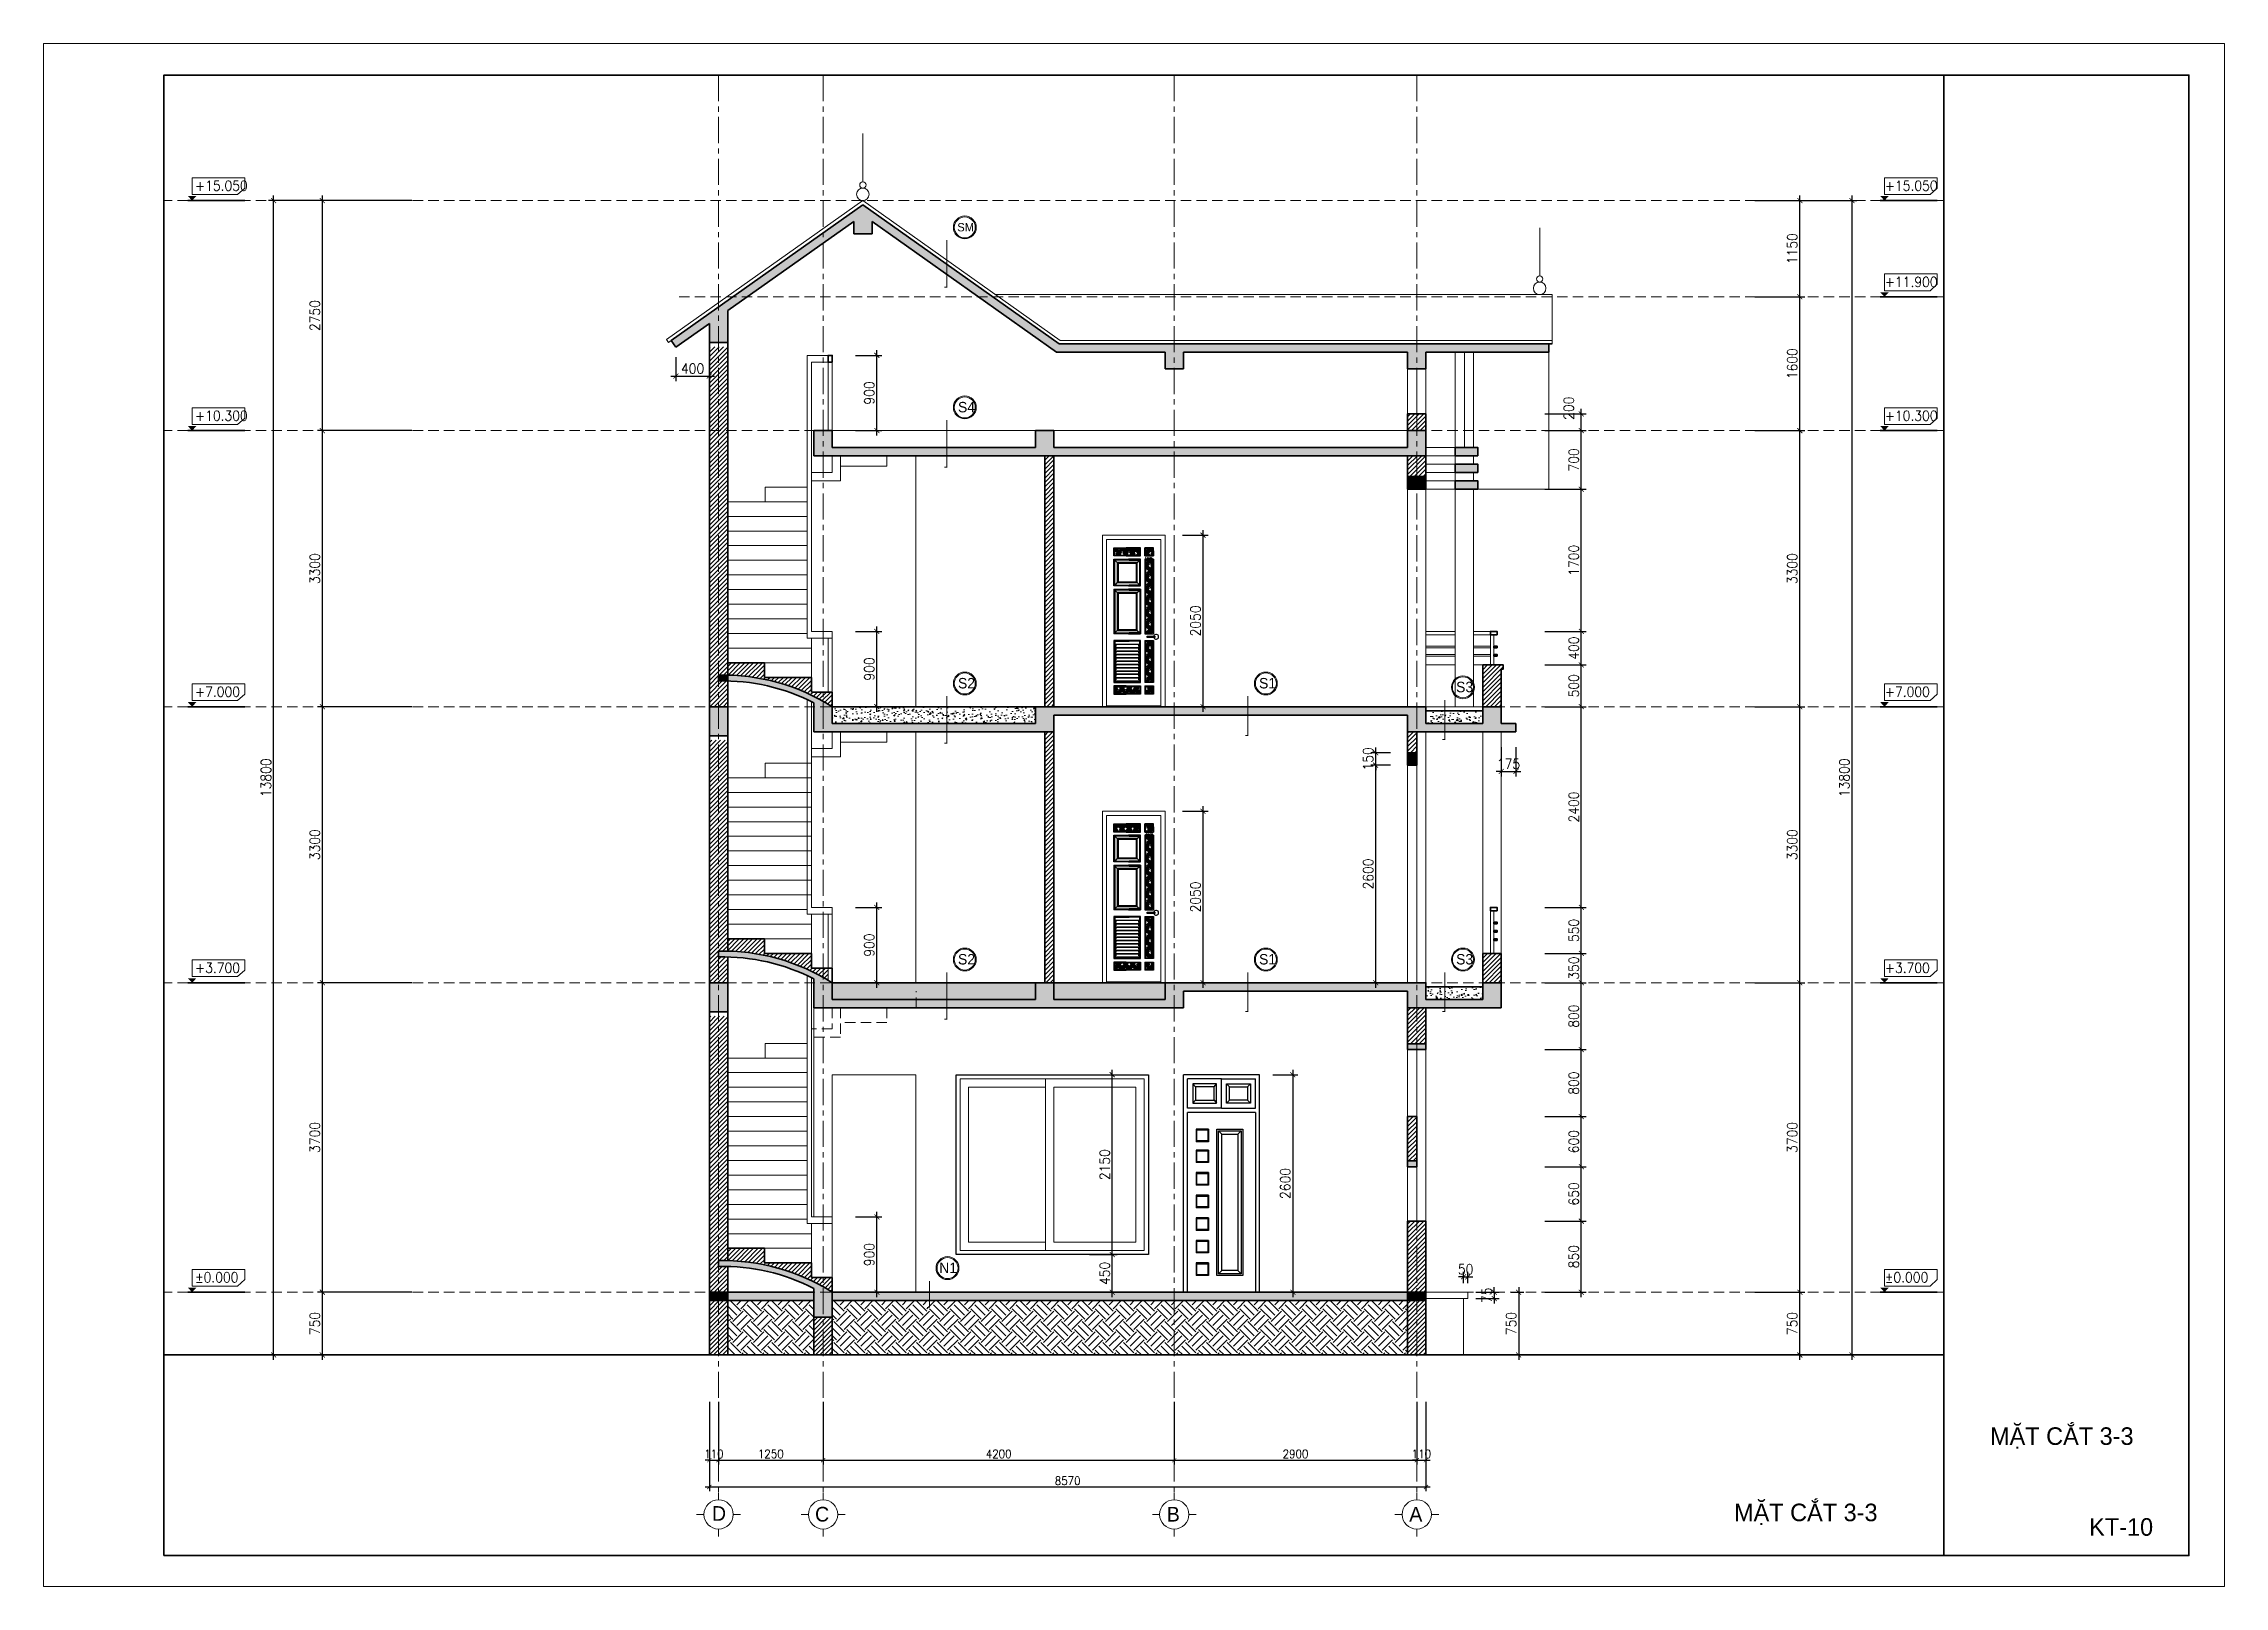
# Model space of a CAD drawing. Header units: millimetres. Extents: x -529782 to -142003, y -492574 to -273331.
# Drawn here: x -220245 to -194164, y -412168 to -393726 of the extents above; entities that cross this region are included whole.
import ezdxf
from ezdxf.enums import TextEntityAlignment as Align

# ---------------------------------------------------------------- set-up
doc = ezdxf.new("R2010")
doc.units = ezdxf.units.MM
doc.header["$LTSCALE"] = 500
doc.header["$MEASUREMENT"] = 0
doc.header["$PDMODE"] = 3
doc.linetypes.add('CENTER', pattern=[2, 1.25, -0.25, 0.25, -0.25])
doc.linetypes.add('HIDDEN', pattern=[0.375, 0.25, -0.125])
doc.layers.get('0').update_dxf_attribs({"linetype": 'CONTINUOUS', "lineweight": 13})
doc.layers.get('Defpoints').update_dxf_attribs({"color": 255, "linetype": 'CONTINUOUS', "lineweight": 13})
for name, color, linetype, lineweight in [('1.cat 30', 30, 'CONTINUOUS', 35), ('1.cot', 2, 'CONTINUOUS', 35), ('2.thay 145', 145, 'CONTINUOUS', 18), ('3.manh 08', 8, 'CONTINUOUS', 9), ('4.dim 08', 8, 'CONTINUOUS', 13), ('5.noi that 15', 15, 'CONTINUOUS', 9), ('6.khuat 75', 75, 'HIDDEN', 18), ('7.tim 67', 67, 'CENTER', 9), ('8.vat lieu 08', 8, 'CONTINUOUS', 5), ('9.text \xad white', 7, 'CONTINUOUS', 15), ('CA.khuat 75', 75, 'HIDDEN', 18), ('CA.thay 145', 145, 'CONTINUOUS', 18), ('CA.vat lieu 08', 8, 'CONTINUOUS', 5), ('CHITIET', 9, 'CONTINUOUS', 9)]:
    doc.layers.add(name, color=color, linetype=linetype, lineweight=lineweight)
for name, color, linetype in [('BHATCH', 155, 'CONTINUOUS'), ('CUA', 115, 'CONTINUOUS'), ('DKT', 7, 'CONTINUOUS'), ('DOOR', 5, 'CONTINUOUS'), ('HATCH', 150, 'CONTINUOUS'), ('MANH', 5, 'CONTINUOUS'), ('MANH1', 155, 'CONTINUOUS'), ('THAY', 7, 'CONTINUOUS')]:
    doc.layers.add(name, color=color, linetype=linetype)
doc.styles.add('CA.JSC1', font='')
doc.styles.get("Standard").update_dxf_attribs({"font": 'txt.shx', "width": 0.9})
doc.styles.get('CA.JSC1').set_extended_font_data('.VnAvantH')
doc.dimstyles.new('CA 50', dxfattribs={"dimscale": 0, "dimtxt": 100, "dimasz": 50, "dimexe": 50, "dimexo": 0, "dimgap": 25, "dimtad": 1, "dimdec": 0, "dimzin": 0, "dimdsep": 46, "dimtxsty": 'Standard', "dimblk": 'ARCHTICK', "dimcen": 0.09, "dimdle": 50, "dimclrd": 256, "dimclre": 256, "dimclrt": 7, "dimadec": 0, "dimazin": 0, "dimtfac": 1, "dimtdec": 0, "dimtix": 1, "dimtmove": 2, "dimatfit": 3, "dimldrblk": 'DOT', "dimfxl": 1, "dimtolj": 1, "dimtzin": 0, "dimarcsym": 0})
doc.dimstyles.new('CA 60', dxfattribs={"dimscale": 0, "dimtxt": 120, "dimasz": 60, "dimexe": 60, "dimexo": 0, "dimgap": 30, "dimtad": 1, "dimdec": 0, "dimzin": 0, "dimdsep": 46, "dimtxsty": 'Standard', "dimblk": 'ARCHTICK', "dimcen": 0.09, "dimdle": 60, "dimclrd": 256, "dimclre": 256, "dimclrt": 7, "dimadec": 0, "dimazin": 0, "dimtfac": 1, "dimtdec": 0, "dimtix": 1, "dimtmove": 2, "dimatfit": 3, "dimldrblk": 'DOT', "dimfxl": 1, "dimtolj": 1, "dimtzin": 0, "dimarcsym": 0})
pattern_1 = [(45, (61988.337, 0), (-26.5165043, 26.5165043), [])]
pattern_2 = [(45, (267260, 402656.203), (26.27130544, 43.78550907), [198.1505945, -99.075297]), (135, (267260, 402656.203), (26.27130544, -43.78550907), [198.1505945, -99.075297])]
pattern_3 = [(50, (143731.34, 0), (143.452037, -12.550427), [15, -165]), (355, (143731.34, 0), (-27.750267, 150.438427), [12, -132]), (100.4514, (143743.29, -1.05), (115.701876, 137.88791), [12.748038, -140.228422]), (46.1842, (143731.34, 40), (213.44821, -33.1038), [22.5, -247.5]), (96.6356, (143749.12, 37.24), (186.93254, 194.823574), [19.12206, -210.3426]), (351.1842, (143731.34, 40), (186.93239, 194.82372), [18, -198]), (21, (143751.34, 30), (119.38141, -80.523778), [15, -165]), (326, (143751.34, 30), (48.663066, 145.03001), [12, -132]), (71.4514, (143761.29, 23.29), (168.044526, 64.5061), [12.748038, -140.228422]), (37.5, (143731.337, 0), (2.431971, 66.578771), [0, -130.4, 0, -134, 0, -132.5]), (7.5, (143731.34, 0), (52.6139075, 78.882342), [0, -76.4, 0, -127.4, 0, -50.5]), (327.5, (143686.737, 0), (106.764487, -4.5109743), [0, -50, 0, -156, 0, -207]), (317.5, (143666.74, 0), (116.637234, 20.020996), [0, -65, 0, -103.6, 0, -147])]

msp = doc.modelspace()

# ---------------------------------------------------------------- texts
at = {"layer": '9.text \xad white', "style": 'CA.JSC1'}
for s, height, p in [('sm', 100, (-209318.3, -395970.4)), ('s4', 125, (-209309.6, -398133.8)), ('s2', 125, (-209309.6, -401433.8)), ('s1', 125, (-205709.2, -401433.8)), ('s3', 125, (-203352.7, -401479.4)), ('s2', 125, (-209309.6, -404733.8)), ('s1', 125, (-205709.2, -404733.8)), ('s3', 125, (-203352.7, -404733.8)), ('n1', 125, (-209534, -408423.4)), ('mÆt c¾t 3-3', 210, (-196966.7, -410477.2)), ('mÆt c¾t 3-3', 210, (-200028.5, -411389.4))]:
    msp.add_text(s, height=height, dxfattribs=at).set_placement(p)
for s, p in [('d', (-212167.9, -411296.8)), ('c', (-210934.4, -411305.7)), ('b', (-206734.4, -411305.7)), ('a', (-203834.4, -411305.7))]:
    msp.add_text(s, height=175, dxfattribs=at).set_placement(p, align=Align.MIDDLE)
msp.add_text('kt-10', height=210, dxfattribs=at).set_placement((-195398.9, -411563.4), align=Align.CENTER)
at = {"layer": '9.text \xad white', "lineweight": 100, "char_height": 120, "width": 546.9, "attachment_point": 1}
for s, insert in [('+15.050', (-218433.2, -395364.1)), ('+15.050', (-198223.8, -395364.1)), ('+11.900', (-198223.8, -396514.1)), ('+10.300', (-218433.2, -398114.1)), ('+10.300', (-198223.8, -398114.1)), ('+7.000', (-218433.2, -401414.1)), ('+7.000', (-198223.8, -401414.1)), ('+3.700', (-218433.2, -404714.1)), ('+3.700', (-198223.8, -404714.1)), ('%%P0.000', (-218433.2, -408414.1)), ('%%P0.000', (-198223.8, -408414.1))]:
    msp.add_mtext(s, dxfattribs=dict(at, insert=insert))

# ---------------------------------------------------------------- blocks, each defined once
blk = doc.blocks.new('jhgj')
at = {"layer": 'CUA'}
for p, q in [((-410, 310), (-410, 660)), ((-5, 660), (-410, 660)), ((-5, 660), (400, 660)), ((-5, 310), (-5, 660)), ((-5, 310), (-5, 660)), ((400, 310), (400, 660)), ((-5, 310), (-410, 310)), ((-5, 310), (400, 310)), ((400, 260), (-410, 260)), ((-410, -1890), (-410, 260)), ((-310, 60), (-310, -90)), ((-160, 60), (-160, -90)), ((400, 260), (400, -1890)), ((-310, -190), (-310, -340)), ((-160, -190), (-160, -340)), ((-310, -460), (-310, -610)), ((-160, -460), (-160, -610)), ((-310, -730), (-310, -880)), ((-160, -730), (-160, -880)), ((-310, -1000), (-310, -1150)), ((-160, -1000), (-160, -1150)), ((-310, -1270), (-310, -1420)), ((-160, -1270), (-160, -1420)), ((-310, -1540), (-310, -1690)), ((-160, -1540), (-160, -1690))]:
    blk.add_line(p, q, dxfattribs=at)
at = {"layer": 'CUA', "linetype": 'Continuous', "ltscale": 50}
for p, q in [((-160, 60), (-310, 60)), ((0, 0), (-40, 40)), ((190, 0), (230, 40)), ((-160, -90), (-310, -90)), ((-160, -190), (-310, -190)), ((-160, -340), (-310, -340)), ((-160, -460), (-310, -460)), ((-160, -610), (-310, -610)), ((-160, -730), (-310, -730)), ((-160, -880), (-310, -880)), ((-160, -1000), (-310, -1000)), ((-160, -1150), (-310, -1150)), ((-160, -1270), (-310, -1270)), ((-160, -1420), (-310, -1420)), ((-160, -1540), (-310, -1540)), ((-160, -1690), (-310, -1690)), ((0, -1630), (-40, -1670)), ((190, -1630), (230, -1670))]:
    blk.add_line(p, q, dxfattribs=at)
at = {"layer": 'CUA'}
for points in [[(-60, 60), (250, 60), (250, -1690), (-60, -1690)], [(-40, 40), (230, 40), (230, -1670), (-40, -1670)]]:
    blk.add_lwpolyline(points, close=True, dxfattribs=at)
at = {"layer": 'MANH'}
for points in [[(-315, 405), (-92, 405), (-92, 565), (-315, 565)], [(305, 405), (90, 405), (90, 565), (305, 565)], [(-170, -80), (-300, -80), (-300, 50), (-170, 50)], [(0, 0), (190, 0), (190, -1630), (0, -1630)], [(-170, -330), (-300, -330), (-300, -200), (-170, -200)], [(-170, -600), (-300, -600), (-300, -470), (-170, -470)], [(-170, -870), (-300, -870), (-300, -740), (-170, -740)], [(-170, -1140), (-300, -1140), (-300, -1010), (-170, -1010)], [(-170, -1410), (-300, -1410), (-300, -1280), (-170, -1280)], [(-170, -1680), (-300, -1680), (-300, -1550), (-170, -1550)]]:
    blk.add_lwpolyline(points, close=True, dxfattribs=at)
at = {"layer": 'MANH1', "linetype": 'HIDDEN', "ltscale": 1000}
for p, q in [((-315, 565), (-350, 600)), ((-92, 565), (-65, 600)), ((90, 565), (55, 600)), ((305, 565), (340, 600)), ((-315, 405), (-350, 370)), ((-92, 405), (-65, 370)), ((90, 405), (55, 370)), ((305, 405), (340, 370))]:
    blk.add_line(p, q, dxfattribs=at)
for points in [[(-350, 370), (-65, 370), (-65, 600), (-350, 600)], [(340, 370), (55, 370), (55, 600), (340, 600)]]:
    blk.add_lwpolyline(points, close=True, dxfattribs=at)
at = {"layer": 'THAY'}
for p, q in [((450, 710), (-460, 710)), ((-460, -1890), (-460, 710)), ((450, -1890), (450, 710)), ((-460, -1890), (450, -1890))]:
    blk.add_line(p, q, dxfattribs=at)
blk = doc.blocks.new('khung co loan')
at = {"layer": '1.cat 30'}
blk.add_lwpolyline([(1158, -14553), (1158, -303), (20658, -303), (20658, -14553)], close=True, dxfattribs=at)
blk.add_lwpolyline([(18298, -303), (18298, -14553)], dxfattribs=at)
at = {"layer": '3.manh 08'}
blk.add_lwpolyline([(0, -14850), (21000, -14850), (21000, 0), (0, 0)], close=True, dxfattribs=at)
blk = doc.blocks.new('ughjkdc')
at = {"layer": 'HATCH', "ltscale": 2}
h = blk.add_hatch(dxfattribs=at)
h.set_pattern_fill('HOUND', color=256, scale=198.150594, angle=45, style=0)
h.set_pattern_definition(pattern_2)
h.paths.add_polyline_path([(508, -159), (375, -159), (210, -159), (210, -238), (375, -238), (508, -238)])
h.paths.add_polyline_path([(662, -159), (578, -159), (578, -238), (662, -238)])
h = blk.add_hatch(dxfattribs=at)
h.set_pattern_fill('HOUND', color=256, scale=198.150594, angle=45, style=0)
h.set_pattern_definition([(45, (96432.395, 14681.166), (26.2713054, 43.785509), [198.150594, -99.075297]), (135, (96432.395, 14681.166), (26.2713054, -43.785509), [198.150594, -99.075297])])
h.paths.add_polyline_path([(662, -266), (578, -266), (578, -1168), (662, -1168), (662, -619)])
h.paths.add_polyline_path([(578, -1752), (662, -1752), (662, -1614), (662, -1307), (662, -1267), (578, -1267)])
h = blk.add_hatch(dxfattribs=at)
h.set_pattern_fill('HOUND', color=256, scale=198.150594, angle=45, style=0)
h.set_pattern_definition(pattern_2)
h.paths.add_polyline_path([(508, -1812), (375, -1812), (210, -1812), (210, -1891), (375, -1891), (508, -1891)])
h.paths.add_polyline_path([(662, -1812), (578, -1812), (578, -1891), (662, -1891)])
at = {"layer": 'BHATCH'}
blk.add_lwpolyline([(687, -1205), (687, -1223), (597, -1223), (597, -1205)], close=True, dxfattribs=at)
blk.add_arc((704, -1214), 28.9, 196.7186, 160.39, dxfattribs=at)
at = {"layer": 'CHITIET', "color": 7}
for p, q in [((811, -2050), (811, 0)), ((761, -50), (111, -50)), ((761, -50), (111, -50)), ((61, -2050), (811, -2050)), ((111, -2040), (761, -2040))]:
    blk.add_line(p, q, dxfattribs=at)
for points in [[(61, -2050), (61, 0), (811, 0)], [(111, -2050), (111, -50)], [(761, -2050), (761, -50)]]:
    blk.add_lwpolyline(points, dxfattribs=at)
at = {"layer": 'CUA'}
for p, q in [((375, -159), (210, -159)), ((210, -238), (210, -159)), ((210, -238), (375, -238)), ((375, -159), (508, -159)), ((508, -238), (375, -238)), ((508, -238), (508, -159)), ((578, -238), (578, -159)), ((578, -159), (662, -159)), ((662, -238), (578, -238)), ((662, -159), (662, -238)), ((383, -297), (210, -297)), ((239, -327), (210, -297)), ((210, -596), (210, -297)), ((383, -297), (508, -297)), ((479, -327), (508, -297)), ((508, -596), (508, -297)), ((578, -297), (662, -297)), ((578, -297), (578, -1168)), ((662, -297), (662, -650)), ((239, -566), (210, -596)), ((210, -596), (383, -596)), ((383, -655), (210, -655)), ((239, -685), (210, -655)), ((210, -655), (210, -1168)), ((508, -596), (383, -596)), ((383, -655), (508, -655)), ((479, -566), (508, -596)), ((479, -685), (508, -655)), ((508, -655), (508, -1168)), ((662, -650), (662, -1168)), ((239, -1138), (210, -1168)), ((210, -1168), (383, -1168)), ((210, -1267), (383, -1267)), ((210, -1267), (210, -1529)), ((508, -1168), (383, -1168)), ((508, -1267), (383, -1267)), ((479, -1138), (508, -1168)), ((508, -1752), (508, -1267)), ((578, -1168), (662, -1168)), ((578, -1267), (578, -1752)), ((578, -1267), (662, -1267)), ((662, -1267), (662, -1307)), ((210, -1529), (210, -1752)), ((662, -1683), (662, -1307)), ((210, -1589), (210, -1752)), ((508, -1752), (210, -1752)), ((383, -1752), (210, -1752)), ((210, -1812), (375, -1812)), ((210, -1812), (210, -1891)), ((508, -1812), (375, -1812)), ((508, -1812), (508, -1891)), ((578, -1752), (662, -1752)), ((578, -1812), (578, -1891)), ((662, -1812), (578, -1812)), ((662, -1752), (662, -1614)), ((662, -1891), (662, -1812)), ((375, -1891), (210, -1891)), ((375, -1891), (508, -1891)), ((578, -1891), (662, -1891))]:
    blk.add_line(p, q, dxfattribs=at)
for points in [[(479, -566), (479, -327), (239, -327), (239, -566)], [(469, -556), (469, -337), (249, -337), (249, -556)], [(479, -1138), (479, -685), (239, -685), (239, -1138)], [(469, -1128), (469, -695), (249, -695), (249, -1128)]]:
    blk.add_lwpolyline(points, close=True, dxfattribs=at)
for points in [[(498, -1307), (220, -1307), (220, -1331), (210, -1331), (210, -1346), (508, -1346), (508, -1331), (498, -1331), (498, -1307)], [(498, -1346), (220, -1346), (220, -1371), (210, -1371), (210, -1386), (508, -1386), (508, -1371), (498, -1371), (498, -1346)], [(498, -1386), (220, -1386), (220, -1411), (210, -1411), (210, -1425), (508, -1425), (508, -1411), (498, -1411), (498, -1386)], [(498, -1425), (220, -1425), (220, -1450), (210, -1450), (210, -1465), (508, -1465), (508, -1450), (498, -1450), (498, -1425)], [(498, -1465), (220, -1465), (220, -1490), (210, -1490), (210, -1505), (508, -1505), (508, -1490), (498, -1490), (498, -1465)], [(498, -1505), (220, -1505), (220, -1529), (210, -1529), (210, -1544), (508, -1544), (508, -1529), (498, -1529), (498, -1505)], [(498, -1544), (220, -1544), (220, -1569), (210, -1569), (210, -1584), (508, -1584), (508, -1569), (498, -1569), (498, -1544)], [(498, -1584), (220, -1584), (220, -1609), (210, -1609), (210, -1624), (508, -1624), (508, -1609), (498, -1609), (498, -1584)], [(498, -1624), (220, -1624), (220, -1648), (210, -1648), (210, -1663), (508, -1663), (508, -1648), (498, -1648), (498, -1624)], [(498, -1663), (220, -1663), (220, -1688), (210, -1688), (210, -1703), (508, -1703), (508, -1688), (498, -1688), (498, -1663)], [(498, -1703), (220, -1703), (220, -1728), (210, -1728), (210, -1742), (508, -1742), (508, -1728), (498, -1728), (498, -1703)]]:
    blk.add_lwpolyline(points, dxfattribs=at)
at = {"layer": 'DOOR'}
for p, q in [((200, -149), (345, -149)), ((200, -248), (200, -149)), ((345, -248), (200, -248)), ((518, -149), (345, -149)), ((345, -248), (518, -248)), ((518, -248), (518, -149)), ((568, -248), (568, -149)), ((672, -149), (568, -149)), ((568, -248), (672, -248)), ((672, -238), (672, -149)), ((672, -188), (672, -248)), ((200, -287), (393, -287)), ((210, -297), (200, -287)), ((200, -606), (200, -287)), ((518, -287), (373, -287)), ((508, -297), (518, -287)), ((508, -297), (518, -287)), ((518, -606), (518, -287)), ((672, -287), (568, -287)), ((568, -287), (568, -1178)), ((672, -581), (672, -287)), ((672, -287), (672, -660)), ((210, -596), (200, -606)), ((393, -606), (200, -606)), ((200, -645), (393, -645)), ((210, -655), (200, -645)), ((200, -645), (200, -1178)), ((373, -606), (518, -606)), ((518, -645), (373, -645)), ((508, -596), (518, -606)), ((508, -655), (518, -645)), ((518, -645), (518, -1178)), ((672, -641), (672, -1178)), ((210, -1168), (200, -1178)), ((393, -1178), (200, -1178)), ((210, -1267), (200, -1257)), ((373, -1178), (518, -1178)), ((508, -1168), (518, -1178)), ((508, -1267), (518, -1257)), ((568, -1178), (672, -1178)), ((568, -1257), (568, -1762)), ((568, -1257), (672, -1257)), ((672, -1257), (672, -1316)), ((672, -1297), (672, -1693)), ((210, -1752), (200, -1762)), ((345, -1802), (200, -1802)), ((200, -1802), (200, -1901)), ((345, -1802), (518, -1802)), ((518, -1802), (518, -1901)), ((672, -1762), (568, -1762)), ((568, -1802), (672, -1802)), ((568, -1802), (568, -1901)), ((672, -1604), (672, -1762)), ((672, -1802), (672, -1901)), ((200, -1901), (345, -1901)), ((518, -1901), (345, -1901)), ((672, -1901), (568, -1901))]:
    blk.add_line(p, q, dxfattribs=at)
at = {"layer": 'MANH'}
blk.add_lwpolyline([(200, -1257), (200, -1762), (518, -1762), (518, -1257)], close=True, dxfattribs=at)
blk = doc.blocks.new('ki hieu cost')
at = {"layer": '1.cat 30'}
blk.add_line((-119313, -196390), (-118176, -196390), dxfattribs=at)
at = {"layer": '3.manh 08'}
blk.add_lwpolyline([(-119227, -195934), (-119227, -196268), (-118320, -196268), (-118176, -196139), (-118176, -195934)], close=True, dxfattribs=at)
blk.add_solid([(-119313, -196299), (-119142, -196299), (-119227, -196390)], dxfattribs=at)
blk = doc.blocks.new('_ArchTick')
at = {"color": 1, "linetype": 'ByBlock', "const_width": 0.15}
blk.add_lwpolyline([(-0.5, -0.5), (0.5, 0.5)], dxfattribs=at)
blk = doc.blocks.new('*D118')
at = {"layer": '4.dim 08', "lineweight": -2, "transparency": 16777216}
for p, q in [((-215840, -408652), (-216971, -408652)), ((-216911, -409462), (-216911, -408592)), ((-215840, -409402), (-216971, -409402))]:
    blk.add_line(p, q, dxfattribs=at)
at = {"layer": 'Defpoints', "color": 0, "transparency": 16777216}
for p in [(-216911, -408652), (-215840, -408652), (-215840, -409402)]:
    blk.add_point(p, dxfattribs=at)
at = {"layer": '4.dim 08', "lineweight": -2, "transparency": 16777216, "xscale": 60, "yscale": 60, "zscale": 60}
for p, rotation in [((-216911, -408652), 90), ((-216911, -409402), 270)]:
    blk.add_blockref('_ArchTick', p, dxfattribs=dict(at, rotation=rotation))
at = {"layer": '4.dim 08', "color": 7, "transparency": 16777216, "insert": (-217001, -409027), "char_height": 120, "attachment_point": 5, "rotation": 90}
blk.add_mtext('\\A1;750', dxfattribs=at)
blk = doc.blocks.new('_DOT')
at = {"color": 1, "linetype": 'ByBlock'}
blk.add_line((-0.5, 0), (-1, 0), dxfattribs=at)
at = {"color": 1, "linetype": 'ByBlock', "const_width": 0.5}
blk.add_lwpolyline([(-0.25, 0, 1), (0.25, 0, 1)], format="xyb", close=True, dxfattribs=at)
blk = doc.blocks.new('*D119')
at = {"layer": '4.dim 08', "lineweight": -2, "transparency": 16777216}
for p, q in [((-215840, -404952), (-216971, -404952)), ((-216911, -408712), (-216911, -404892)), ((-215840, -408652), (-216971, -408652))]:
    blk.add_line(p, q, dxfattribs=at)
at = {"layer": 'Defpoints', "color": 0, "transparency": 16777216}
for p in [(-216911, -404952), (-215840, -404952), (-215840, -408652)]:
    blk.add_point(p, dxfattribs=at)
at = {"layer": '4.dim 08', "lineweight": -2, "transparency": 16777216, "xscale": 60, "yscale": 60, "zscale": 60}
for p, rotation in [((-216911, -404952), 90), ((-216911, -408652), 270)]:
    blk.add_blockref('_ArchTick', p, dxfattribs=dict(at, rotation=rotation))
at = {"layer": '4.dim 08', "color": 7, "transparency": 16777216, "insert": (-217001, -406802), "char_height": 120, "attachment_point": 5, "rotation": 90}
blk.add_mtext('\\A1;3700', dxfattribs=at)
blk = doc.blocks.new('*D120')
at = {"layer": '4.dim 08', "lineweight": -2, "transparency": 16777216}
for p, q in [((-216911, -405012), (-216911, -401592)), ((-215840, -401652), (-216971, -401652)), ((-215840, -404952), (-216971, -404952))]:
    blk.add_line(p, q, dxfattribs=at)
at = {"layer": 'Defpoints', "color": 0, "transparency": 16777216}
for p in [(-216911, -401652), (-215840, -401652), (-215840, -404952)]:
    blk.add_point(p, dxfattribs=at)
at = {"layer": '4.dim 08', "lineweight": -2, "transparency": 16777216, "xscale": 60, "yscale": 60, "zscale": 60}
for p, rotation in [((-216911, -401652), 90), ((-216911, -404952), 270)]:
    blk.add_blockref('_ArchTick', p, dxfattribs=dict(at, rotation=rotation))
at = {"layer": '4.dim 08', "color": 7, "transparency": 16777216, "insert": (-217001, -403302), "char_height": 120, "attachment_point": 5, "rotation": 90}
blk.add_mtext('\\A1;3300', dxfattribs=at)
blk = doc.blocks.new('*D121')
at = {"layer": '4.dim 08', "lineweight": -2, "transparency": 16777216}
for p, q in [((-215840, -398352), (-216971, -398352)), ((-216911, -401712), (-216911, -398292)), ((-215840, -401652), (-216971, -401652))]:
    blk.add_line(p, q, dxfattribs=at)
at = {"layer": 'Defpoints', "color": 0, "transparency": 16777216}
for p in [(-216911, -398352), (-215840, -398352), (-215840, -401652)]:
    blk.add_point(p, dxfattribs=at)
at = {"layer": '4.dim 08', "lineweight": -2, "transparency": 16777216, "xscale": 60, "yscale": 60, "zscale": 60}
for p, rotation in [((-216911, -398352), 90), ((-216911, -401652), 270)]:
    blk.add_blockref('_ArchTick', p, dxfattribs=dict(at, rotation=rotation))
at = {"layer": '4.dim 08', "color": 7, "transparency": 16777216, "insert": (-217001, -400002), "char_height": 120, "attachment_point": 5, "rotation": 90}
blk.add_mtext('\\A1;3300', dxfattribs=at)
blk = doc.blocks.new('*D122')
at = {"layer": '4.dim 08', "lineweight": -2, "transparency": 16777216}
for p, q in [((-215840, -395602), (-216971, -395602)), ((-216911, -398412), (-216911, -395542)), ((-215840, -398352), (-216971, -398352))]:
    blk.add_line(p, q, dxfattribs=at)
at = {"layer": 'Defpoints', "color": 0, "transparency": 16777216}
for p in [(-216911, -395602), (-215840, -395602), (-215840, -398352)]:
    blk.add_point(p, dxfattribs=at)
at = {"layer": '4.dim 08', "lineweight": -2, "transparency": 16777216, "xscale": 60, "yscale": 60, "zscale": 60}
for p, rotation in [((-216911, -395602), 90), ((-216911, -398352), 270)]:
    blk.add_blockref('_ArchTick', p, dxfattribs=dict(at, rotation=rotation))
at = {"layer": '4.dim 08', "color": 7, "transparency": 16777216, "insert": (-217001, -396977), "char_height": 120, "attachment_point": 5, "rotation": 90}
blk.add_mtext('\\A1;2750', dxfattribs=at)
blk = doc.blocks.new('*D123')
at = {"layer": '4.dim 08', "lineweight": -2, "transparency": 16777216}
for p, q in [((-199780, -408652), (-199182, -408652)), ((-199242, -409462), (-199242, -408592)), ((-199780, -409402), (-199182, -409402))]:
    blk.add_line(p, q, dxfattribs=at)
at = {"layer": 'Defpoints', "color": 0, "transparency": 16777216}
for p in [(-199780, -408652), (-199242, -408652), (-199780, -409402)]:
    blk.add_point(p, dxfattribs=at)
at = {"layer": '4.dim 08', "lineweight": -2, "transparency": 16777216, "xscale": 60, "yscale": 60, "zscale": 60}
for p, rotation in [((-199242, -408652), 90), ((-199242, -409402), 270)]:
    blk.add_blockref('_ArchTick', p, dxfattribs=dict(at, rotation=rotation))
at = {"layer": '4.dim 08', "color": 7, "transparency": 16777216, "insert": (-199332, -409027), "char_height": 120, "attachment_point": 5, "rotation": 90}
blk.add_mtext('\\A1;750', dxfattribs=at)
blk = doc.blocks.new('*D124')
at = {"layer": '4.dim 08', "lineweight": -2, "transparency": 16777216}
for p, q in [((-215840, -395602), (-217555, -395602)), ((-217495, -409462), (-217495, -395542)), ((-215840, -409402), (-217555, -409402))]:
    blk.add_line(p, q, dxfattribs=at)
at = {"layer": 'Defpoints', "color": 0, "transparency": 16777216}
for p in [(-217495, -395602), (-215840, -395602), (-215840, -409402)]:
    blk.add_point(p, dxfattribs=at)
at = {"layer": '4.dim 08', "lineweight": -2, "transparency": 16777216, "xscale": 60, "yscale": 60, "zscale": 60}
for p, rotation in [((-217495, -395602), 90), ((-217495, -409402), 270)]:
    blk.add_blockref('_ArchTick', p, dxfattribs=dict(at, rotation=rotation))
at = {"layer": '4.dim 08', "color": 7, "transparency": 16777216, "insert": (-217585, -402502), "char_height": 120, "attachment_point": 5, "rotation": 90}
blk.add_mtext('\\A1;13800', dxfattribs=at)
blk = doc.blocks.new('*D125')
at = {"layer": '4.dim 08', "lineweight": -2, "transparency": 16777216}
for p, q in [((-199780, -404952), (-199182, -404952)), ((-199242, -408712), (-199242, -404892)), ((-199780, -408652), (-199182, -408652))]:
    blk.add_line(p, q, dxfattribs=at)
at = {"layer": 'Defpoints', "color": 0, "transparency": 16777216}
for p in [(-199780, -404952), (-199242, -404952), (-199780, -408652)]:
    blk.add_point(p, dxfattribs=at)
at = {"layer": '4.dim 08', "lineweight": -2, "transparency": 16777216, "xscale": 60, "yscale": 60, "zscale": 60}
for p, rotation in [((-199242, -404952), 90), ((-199242, -408652), 270)]:
    blk.add_blockref('_ArchTick', p, dxfattribs=dict(at, rotation=rotation))
at = {"layer": '4.dim 08', "color": 7, "transparency": 16777216, "insert": (-199332, -406802), "char_height": 120, "attachment_point": 5, "rotation": 90}
blk.add_mtext('\\A1;3700', dxfattribs=at)
blk = doc.blocks.new('*D126')
at = {"layer": '4.dim 08', "lineweight": -2, "transparency": 16777216}
for p, q in [((-199242, -405012), (-199242, -401592)), ((-199780, -401652), (-199182, -401652)), ((-199780, -404952), (-199182, -404952))]:
    blk.add_line(p, q, dxfattribs=at)
at = {"layer": 'Defpoints', "color": 0, "transparency": 16777216}
for p in [(-199780, -401652), (-199242, -401652), (-199780, -404952)]:
    blk.add_point(p, dxfattribs=at)
at = {"layer": '4.dim 08', "lineweight": -2, "transparency": 16777216, "xscale": 60, "yscale": 60, "zscale": 60}
for p, rotation in [((-199242, -401652), 90), ((-199242, -404952), 270)]:
    blk.add_blockref('_ArchTick', p, dxfattribs=dict(at, rotation=rotation))
at = {"layer": '4.dim 08', "color": 7, "transparency": 16777216, "insert": (-199332, -403302), "char_height": 120, "attachment_point": 5, "rotation": 90}
blk.add_mtext('\\A1;3300', dxfattribs=at)
blk = doc.blocks.new('*D127')
at = {"layer": '4.dim 08', "lineweight": -2, "transparency": 16777216}
for p, q in [((-199780, -398352), (-199182, -398352)), ((-199242, -401712), (-199242, -398292)), ((-199780, -401652), (-199182, -401652))]:
    blk.add_line(p, q, dxfattribs=at)
at = {"layer": 'Defpoints', "color": 0, "transparency": 16777216}
for p in [(-199780, -398352), (-199242, -398352), (-199780, -401652)]:
    blk.add_point(p, dxfattribs=at)
at = {"layer": '4.dim 08', "lineweight": -2, "transparency": 16777216, "xscale": 60, "yscale": 60, "zscale": 60}
for p, rotation in [((-199242, -398352), 90), ((-199242, -401652), 270)]:
    blk.add_blockref('_ArchTick', p, dxfattribs=dict(at, rotation=rotation))
at = {"layer": '4.dim 08', "color": 7, "transparency": 16777216, "insert": (-199332, -400002), "char_height": 120, "attachment_point": 5, "rotation": 90}
blk.add_mtext('\\A1;3300', dxfattribs=at)
blk = doc.blocks.new('*D128')
at = {"layer": '4.dim 08', "lineweight": -2, "transparency": 16777216}
for p, q in [((-199780, -396752), (-199182, -396752)), ((-199242, -398412), (-199242, -396692)), ((-199780, -398352), (-199182, -398352))]:
    blk.add_line(p, q, dxfattribs=at)
at = {"layer": 'Defpoints', "color": 0, "transparency": 16777216}
for p in [(-199780, -396752), (-199242, -396752), (-199780, -398352)]:
    blk.add_point(p, dxfattribs=at)
at = {"layer": '4.dim 08', "lineweight": -2, "transparency": 16777216, "xscale": 60, "yscale": 60, "zscale": 60}
for p, rotation in [((-199242, -396752), 90), ((-199242, -398352), 270)]:
    blk.add_blockref('_ArchTick', p, dxfattribs=dict(at, rotation=rotation))
at = {"layer": '4.dim 08', "color": 7, "transparency": 16777216, "insert": (-199332, -397552), "char_height": 120, "attachment_point": 5, "rotation": 90}
blk.add_mtext('\\A1;1600', dxfattribs=at)
blk = doc.blocks.new('*D129')
at = {"layer": '4.dim 08', "lineweight": -2, "transparency": 16777216}
for p, q in [((-199780, -395602), (-199182, -395602)), ((-199242, -396812), (-199242, -395542)), ((-199780, -396752), (-199182, -396752))]:
    blk.add_line(p, q, dxfattribs=at)
at = {"layer": 'Defpoints', "color": 0, "transparency": 16777216}
for p in [(-199780, -395602), (-199242, -395602), (-199780, -396752)]:
    blk.add_point(p, dxfattribs=at)
at = {"layer": '4.dim 08', "lineweight": -2, "transparency": 16777216, "xscale": 60, "yscale": 60, "zscale": 60}
for p, rotation in [((-199242, -395602), 90), ((-199242, -396752), 270)]:
    blk.add_blockref('_ArchTick', p, dxfattribs=dict(at, rotation=rotation))
at = {"layer": '4.dim 08', "color": 7, "transparency": 16777216, "insert": (-199332, -396177), "char_height": 120, "attachment_point": 5, "rotation": 90}
blk.add_mtext('\\A1;1150', dxfattribs=at)
blk = doc.blocks.new('*D130')
at = {"layer": '4.dim 08', "lineweight": -2, "transparency": 16777216}
for p, q in [((-199780, -395602), (-198559, -395602)), ((-198619, -395542), (-198619, -409462)), ((-199780, -409402), (-198559, -409402))]:
    blk.add_line(p, q, dxfattribs=at)
at = {"layer": 'Defpoints', "color": 0, "transparency": 16777216}
for p in [(-199780, -395602), (-199780, -409402), (-198619, -409402)]:
    blk.add_point(p, dxfattribs=at)
at = {"layer": '4.dim 08', "lineweight": -2, "transparency": 16777216, "xscale": 60, "yscale": 60, "zscale": 60}
for p, rotation in [((-198619, -395602), 90), ((-198619, -409402), 270)]:
    blk.add_blockref('_ArchTick', p, dxfattribs=dict(at, rotation=rotation))
at = {"layer": '4.dim 08', "color": 7, "transparency": 16777216, "insert": (-198709, -402502), "char_height": 120, "attachment_point": 5, "rotation": 90}
blk.add_mtext('\\A1;13800', dxfattribs=at)
blk = doc.blocks.new('*D131')
at = {"layer": '4.dim 08', "lineweight": -2, "transparency": 16777216}
for p, q in [((-202292, -407802), (-201795, -407802)), ((-201855, -408712), (-201855, -407742)), ((-202292, -408652), (-201795, -408652))]:
    blk.add_line(p, q, dxfattribs=at)
at = {"layer": 'Defpoints', "color": 0, "transparency": 16777216}
for p in [(-202292, -407802), (-201855, -407802), (-202292, -408652)]:
    blk.add_point(p, dxfattribs=at)
at = {"layer": '4.dim 08', "lineweight": -2, "transparency": 16777216, "xscale": 60, "yscale": 60, "zscale": 60}
for p, rotation in [((-201855, -407802), 90), ((-201855, -408652), 270)]:
    blk.add_blockref('_ArchTick', p, dxfattribs=dict(at, rotation=rotation))
at = {"layer": '4.dim 08', "color": 7, "transparency": 16777216, "insert": (-201945, -408227), "char_height": 120, "attachment_point": 5, "rotation": 90}
blk.add_mtext('\\A1;850', dxfattribs=at)
blk = doc.blocks.new('*D132')
at = {"layer": '4.dim 08', "lineweight": -2, "transparency": 16777216}
for p, q in [((-201855, -407862), (-201855, -407092)), ((-202292, -407152), (-201795, -407152)), ((-202292, -407802), (-201795, -407802))]:
    blk.add_line(p, q, dxfattribs=at)
at = {"layer": 'Defpoints', "color": 0, "transparency": 16777216}
for p in [(-202292, -407152), (-201855, -407152), (-202292, -407802)]:
    blk.add_point(p, dxfattribs=at)
at = {"layer": '4.dim 08', "lineweight": -2, "transparency": 16777216, "xscale": 60, "yscale": 60, "zscale": 60}
for p, rotation in [((-201855, -407152), 90), ((-201855, -407802), 270)]:
    blk.add_blockref('_ArchTick', p, dxfattribs=dict(at, rotation=rotation))
at = {"layer": '4.dim 08', "color": 7, "transparency": 16777216, "insert": (-201945, -407477), "char_height": 120, "attachment_point": 5, "rotation": 90}
blk.add_mtext('\\A1;650', dxfattribs=at)
blk = doc.blocks.new('*D133')
at = {"layer": '4.dim 08', "lineweight": -2, "transparency": 16777216}
for p, q in [((-202292, -406552), (-201795, -406552)), ((-201855, -407212), (-201855, -406492)), ((-202292, -407152), (-201795, -407152))]:
    blk.add_line(p, q, dxfattribs=at)
at = {"layer": 'Defpoints', "color": 0, "transparency": 16777216}
for p in [(-202292, -406552), (-201855, -406552), (-202292, -407152)]:
    blk.add_point(p, dxfattribs=at)
at = {"layer": '4.dim 08', "lineweight": -2, "transparency": 16777216, "xscale": 60, "yscale": 60, "zscale": 60}
for p, rotation in [((-201855, -406552), 90), ((-201855, -407152), 270)]:
    blk.add_blockref('_ArchTick', p, dxfattribs=dict(at, rotation=rotation))
at = {"layer": '4.dim 08', "color": 7, "transparency": 16777216, "insert": (-201945, -406852), "char_height": 120, "attachment_point": 5, "rotation": 90}
blk.add_mtext('\\A1;600', dxfattribs=at)
blk = doc.blocks.new('*D134')
at = {"layer": '4.dim 08', "lineweight": -2, "transparency": 16777216}
for p, q in [((-202292, -405752), (-201795, -405752)), ((-201855, -406612), (-201855, -405692)), ((-202292, -406552), (-201795, -406552))]:
    blk.add_line(p, q, dxfattribs=at)
at = {"layer": 'Defpoints', "color": 0, "transparency": 16777216}
for p in [(-202292, -405752), (-201855, -405752), (-202292, -406552)]:
    blk.add_point(p, dxfattribs=at)
at = {"layer": '4.dim 08', "lineweight": -2, "transparency": 16777216, "xscale": 60, "yscale": 60, "zscale": 60}
for p, rotation in [((-201855, -405752), 90), ((-201855, -406552), 270)]:
    blk.add_blockref('_ArchTick', p, dxfattribs=dict(at, rotation=rotation))
at = {"layer": '4.dim 08', "color": 7, "transparency": 16777216, "insert": (-201945, -406152), "char_height": 120, "attachment_point": 5, "rotation": 90}
blk.add_mtext('\\A1;800', dxfattribs=at)
blk = doc.blocks.new('*D135')
at = {"layer": '4.dim 08', "lineweight": -2, "transparency": 16777216}
for p, q in [((-202292, -404952), (-201795, -404952)), ((-201855, -405812), (-201855, -404892)), ((-202292, -405752), (-201795, -405752))]:
    blk.add_line(p, q, dxfattribs=at)
at = {"layer": 'Defpoints', "color": 0, "transparency": 16777216}
for p in [(-202292, -404952), (-201855, -404952), (-202292, -405752)]:
    blk.add_point(p, dxfattribs=at)
at = {"layer": '4.dim 08', "lineweight": -2, "transparency": 16777216, "xscale": 60, "yscale": 60, "zscale": 60}
for p, rotation in [((-201855, -404952), 90), ((-201855, -405752), 270)]:
    blk.add_blockref('_ArchTick', p, dxfattribs=dict(at, rotation=rotation))
at = {"layer": '4.dim 08', "color": 7, "transparency": 16777216, "insert": (-201945, -405352), "char_height": 120, "attachment_point": 5, "rotation": 90}
blk.add_mtext('\\A1;800', dxfattribs=at)
blk = doc.blocks.new('*D136')
at = {"layer": '4.dim 08', "lineweight": -2, "transparency": 16777216}
for p, q in [((-202292, -404602), (-201795, -404602)), ((-201855, -405012), (-201855, -404542)), ((-202292, -404952), (-201795, -404952))]:
    blk.add_line(p, q, dxfattribs=at)
at = {"layer": 'Defpoints', "color": 0, "transparency": 16777216}
for p in [(-202292, -404602), (-201855, -404602), (-202292, -404952)]:
    blk.add_point(p, dxfattribs=at)
at = {"layer": '4.dim 08', "lineweight": -2, "transparency": 16777216, "xscale": 60, "yscale": 60, "zscale": 60}
for p, rotation in [((-201855, -404602), 90), ((-201855, -404952), 270)]:
    blk.add_blockref('_ArchTick', p, dxfattribs=dict(at, rotation=rotation))
at = {"layer": '4.dim 08', "color": 7, "transparency": 16777216, "insert": (-201945, -404777), "char_height": 120, "attachment_point": 5, "rotation": 90}
blk.add_mtext('\\A1;350', dxfattribs=at)
blk = doc.blocks.new('*D137')
at = {"layer": '4.dim 08', "lineweight": -2, "transparency": 16777216}
for p, q in [((-201855, -404112), (-201855, -401592)), ((-202292, -401652), (-201795, -401652)), ((-202292, -404052), (-201795, -404052))]:
    blk.add_line(p, q, dxfattribs=at)
at = {"layer": 'Defpoints', "color": 0, "transparency": 16777216}
for p in [(-202292, -401652), (-201855, -401652), (-202292, -404052)]:
    blk.add_point(p, dxfattribs=at)
at = {"layer": '4.dim 08', "lineweight": -2, "transparency": 16777216, "xscale": 60, "yscale": 60, "zscale": 60}
for p, rotation in [((-201855, -401652), 90), ((-201855, -404052), 270)]:
    blk.add_blockref('_ArchTick', p, dxfattribs=dict(at, rotation=rotation))
at = {"layer": '4.dim 08', "color": 7, "transparency": 16777216, "insert": (-201945, -402852), "char_height": 120, "attachment_point": 5, "rotation": 90}
blk.add_mtext('\\A1;2400', dxfattribs=at)
blk = doc.blocks.new('*D138')
at = {"layer": '4.dim 08', "lineweight": -2, "transparency": 16777216}
for p, q in [((-201855, -401712), (-201855, -401092)), ((-202292, -401152), (-201795, -401152)), ((-202292, -401652), (-201795, -401652))]:
    blk.add_line(p, q, dxfattribs=at)
at = {"layer": 'Defpoints', "color": 0, "transparency": 16777216}
for p in [(-202292, -401152), (-201855, -401152), (-202292, -401652)]:
    blk.add_point(p, dxfattribs=at)
at = {"layer": '4.dim 08', "lineweight": -2, "transparency": 16777216, "xscale": 60, "yscale": 60, "zscale": 60}
for p, rotation in [((-201855, -401152), 90), ((-201855, -401652), 270)]:
    blk.add_blockref('_ArchTick', p, dxfattribs=dict(at, rotation=rotation))
at = {"layer": '4.dim 08', "color": 7, "transparency": 16777216, "insert": (-201945, -401402), "char_height": 120, "attachment_point": 5, "rotation": 90}
blk.add_mtext('\\A1;500', dxfattribs=at)
blk = doc.blocks.new('*D139')
at = {"layer": '4.dim 08', "lineweight": -2, "transparency": 16777216}
for p, q in [((-202292, -400752), (-201795, -400752)), ((-201855, -401212), (-201855, -400692)), ((-202292, -401152), (-201795, -401152))]:
    blk.add_line(p, q, dxfattribs=at)
at = {"layer": 'Defpoints', "color": 0, "transparency": 16777216}
for p in [(-202292, -400752), (-201855, -400752), (-202292, -401152)]:
    blk.add_point(p, dxfattribs=at)
at = {"layer": '4.dim 08', "lineweight": -2, "transparency": 16777216, "xscale": 60, "yscale": 60, "zscale": 60}
for p, rotation in [((-201855, -400752), 90), ((-201855, -401152), 270)]:
    blk.add_blockref('_ArchTick', p, dxfattribs=dict(at, rotation=rotation))
at = {"layer": '4.dim 08', "color": 7, "transparency": 16777216, "insert": (-201945, -400952), "char_height": 120, "attachment_point": 5, "rotation": 90}
blk.add_mtext('\\A1;400', dxfattribs=at)
blk = doc.blocks.new('*D140')
at = {"layer": '4.dim 08', "lineweight": -2, "transparency": 16777216}
for p, q in [((-201855, -400812), (-201855, -398992)), ((-202292, -399052), (-201795, -399052)), ((-202292, -400752), (-201795, -400752))]:
    blk.add_line(p, q, dxfattribs=at)
at = {"layer": 'Defpoints', "color": 0, "transparency": 16777216}
for p in [(-202292, -399052), (-201855, -399052), (-202292, -400752)]:
    blk.add_point(p, dxfattribs=at)
at = {"layer": '4.dim 08', "lineweight": -2, "transparency": 16777216, "xscale": 60, "yscale": 60, "zscale": 60}
for p, rotation in [((-201855, -399052), 90), ((-201855, -400752), 270)]:
    blk.add_blockref('_ArchTick', p, dxfattribs=dict(at, rotation=rotation))
at = {"layer": '4.dim 08', "color": 7, "transparency": 16777216, "insert": (-201945, -399902), "char_height": 120, "attachment_point": 5, "rotation": 90}
blk.add_mtext('\\A1;1700', dxfattribs=at)
blk = doc.blocks.new('*D141')
at = {"layer": '4.dim 08', "lineweight": -2, "transparency": 16777216}
for p, q in [((-202292, -398352), (-201795, -398352)), ((-201855, -399112), (-201855, -398292)), ((-202292, -399052), (-201795, -399052))]:
    blk.add_line(p, q, dxfattribs=at)
at = {"layer": 'Defpoints', "color": 0, "transparency": 16777216}
for p in [(-202292, -398352), (-201855, -398352), (-202292, -399052)]:
    blk.add_point(p, dxfattribs=at)
at = {"layer": '4.dim 08', "lineweight": -2, "transparency": 16777216, "xscale": 60, "yscale": 60, "zscale": 60}
for p, rotation in [((-201855, -398352), 90), ((-201855, -399052), 270)]:
    blk.add_blockref('_ArchTick', p, dxfattribs=dict(at, rotation=rotation))
at = {"layer": '4.dim 08', "color": 7, "transparency": 16777216, "insert": (-201945, -398702), "char_height": 120, "attachment_point": 5, "rotation": 90}
blk.add_mtext('\\A1;700', dxfattribs=at)
blk = doc.blocks.new('*D142')
at = {"layer": '4.dim 08', "lineweight": -2, "transparency": 16777216}
for p, q in [((-202292, -398152), (-201795, -398152)), ((-201855, -398412), (-201855, -398092)), ((-202292, -398352), (-201795, -398352))]:
    blk.add_line(p, q, dxfattribs=at)
at = {"layer": 'Defpoints', "color": 0, "transparency": 16777216}
for p in [(-202292, -398152), (-201855, -398152), (-202292, -398352)]:
    blk.add_point(p, dxfattribs=at)
at = {"layer": '4.dim 08', "lineweight": -2, "transparency": 16777216, "xscale": 60, "yscale": 60, "zscale": 60}
for p, rotation in [((-201855, -398152), 90), ((-201855, -398352), 270)]:
    blk.add_blockref('_ArchTick', p, dxfattribs=dict(at, rotation=rotation))
at = {"layer": '4.dim 08', "color": 7, "transparency": 16777216, "insert": (-202005, -398085), "char_height": 120, "attachment_point": 5, "rotation": 90}
blk.add_mtext('\\A1;200', dxfattribs=at)
blk = doc.blocks.new('*D143')
at = {"layer": '4.dim 08', "lineweight": -2, "transparency": 16777216}
for p, q in [((-202292, -404052), (-201795, -404052)), ((-201855, -404662), (-201855, -403992)), ((-202292, -404602), (-201795, -404602))]:
    blk.add_line(p, q, dxfattribs=at)
at = {"layer": 'Defpoints', "color": 0, "transparency": 16777216}
for p in [(-202292, -404052), (-201855, -404052), (-202292, -404602)]:
    blk.add_point(p, dxfattribs=at)
at = {"layer": '4.dim 08', "lineweight": -2, "transparency": 16777216, "xscale": 60, "yscale": 60, "zscale": 60}
for p, rotation in [((-201855, -404052), 90), ((-201855, -404602), 270)]:
    blk.add_blockref('_ArchTick', p, dxfattribs=dict(at, rotation=rotation))
at = {"layer": '4.dim 08', "color": 7, "transparency": 16777216, "insert": (-201945, -404327), "char_height": 120, "attachment_point": 5, "rotation": 90}
blk.add_mtext('\\A1;550', dxfattribs=at)
blk = doc.blocks.new('*D144')
at = {"layer": '4.dim 08', "lineweight": -2, "transparency": 16777216}
for p, q in [((-207465, -408712), (-207465, -408142)), ((-207736, -408202), (-207405, -408202)), ((-207736, -408652), (-207405, -408652))]:
    blk.add_line(p, q, dxfattribs=at)
at = {"layer": 'Defpoints', "color": 0, "transparency": 16777216}
for p in [(-207736, -408202), (-207465, -408202), (-207736, -408652)]:
    blk.add_point(p, dxfattribs=at)
at = {"layer": '4.dim 08', "lineweight": -2, "transparency": 16777216, "xscale": 60, "yscale": 60, "zscale": 60}
for p, rotation in [((-207465, -408202), 90), ((-207465, -408652), 270)]:
    blk.add_blockref('_ArchTick', p, dxfattribs=dict(at, rotation=rotation))
at = {"layer": '4.dim 08', "color": 7, "transparency": 16777216, "insert": (-207555, -408427), "char_height": 120, "attachment_point": 5, "rotation": 90}
blk.add_mtext('\\A1;450', dxfattribs=at)
blk = doc.blocks.new('*D145')
at = {"layer": '4.dim 08', "lineweight": -2, "transparency": 16777216}
for p, q in [((-207736, -406052), (-207405, -406052)), ((-207465, -408262), (-207465, -405992)), ((-207736, -408202), (-207405, -408202))]:
    blk.add_line(p, q, dxfattribs=at)
at = {"layer": 'Defpoints', "color": 0, "transparency": 16777216}
for p in [(-207736, -406052), (-207465, -406052), (-207736, -408202)]:
    blk.add_point(p, dxfattribs=at)
at = {"layer": '4.dim 08', "lineweight": -2, "transparency": 16777216, "xscale": 60, "yscale": 60, "zscale": 60}
for p, rotation in [((-207465, -406052), 90), ((-207465, -408202), 270)]:
    blk.add_blockref('_ArchTick', p, dxfattribs=dict(at, rotation=rotation))
at = {"layer": '4.dim 08', "color": 7, "transparency": 16777216, "insert": (-207555, -407127), "char_height": 120, "attachment_point": 5, "rotation": 90}
blk.add_mtext('\\A1;2150', dxfattribs=at)
blk = doc.blocks.new('*D146')
at = {"layer": '4.dim 08', "lineweight": -2, "transparency": 16777216}
for p, q in [((-205543, -406052), (-205245, -406052)), ((-205305, -405992), (-205305, -408712)), ((-205543, -408652), (-205245, -408652))]:
    blk.add_line(p, q, dxfattribs=at)
at = {"layer": 'Defpoints', "color": 0, "transparency": 16777216}
for p in [(-205543, -406052), (-205543, -408652), (-205305, -408652)]:
    blk.add_point(p, dxfattribs=at)
at = {"layer": '4.dim 08', "lineweight": -2, "transparency": 16777216, "xscale": 60, "yscale": 60, "zscale": 60}
for p, rotation in [((-205305, -406052), 90), ((-205305, -408652), 270)]:
    blk.add_blockref('_ArchTick', p, dxfattribs=dict(at, rotation=rotation))
at = {"layer": '4.dim 08', "color": 7, "transparency": 16777216, "insert": (-205395, -407352), "char_height": 120, "attachment_point": 5, "rotation": 90}
blk.add_mtext('\\A1;2600', dxfattribs=at)
blk = doc.blocks.new('*D147')
at = {"layer": '4.dim 08', "lineweight": -2, "transparency": 16777216}
for p, q in [((-206624, -402902), (-206319, -402902)), ((-206379, -405012), (-206379, -402842)), ((-206624, -404952), (-206319, -404952))]:
    blk.add_line(p, q, dxfattribs=at)
at = {"layer": 'Defpoints', "color": 0, "transparency": 16777216}
for p in [(-206624, -402902), (-206379, -402902), (-206624, -404952)]:
    blk.add_point(p, dxfattribs=at)
at = {"layer": '4.dim 08', "lineweight": -2, "transparency": 16777216, "xscale": 60, "yscale": 60, "zscale": 60}
for p, rotation in [((-206379, -402902), 90), ((-206379, -404952), 270)]:
    blk.add_blockref('_ArchTick', p, dxfattribs=dict(at, rotation=rotation))
at = {"layer": '4.dim 08', "color": 7, "transparency": 16777216, "insert": (-206469, -403927), "char_height": 120, "attachment_point": 5, "rotation": 90}
blk.add_mtext('\\A1;2050', dxfattribs=at)
blk = doc.blocks.new('*D148')
at = {"layer": '4.dim 08', "lineweight": -2, "transparency": 16777216}
for p, q in [((-206379, -401712), (-206379, -399542)), ((-206624, -399602), (-206319, -399602)), ((-206624, -401652), (-206319, -401652))]:
    blk.add_line(p, q, dxfattribs=at)
at = {"layer": 'Defpoints', "color": 0, "transparency": 16777216}
for p in [(-206624, -399602), (-206379, -399602), (-206624, -401652)]:
    blk.add_point(p, dxfattribs=at)
at = {"layer": '4.dim 08', "lineweight": -2, "transparency": 16777216, "xscale": 60, "yscale": 60, "zscale": 60}
for p, rotation in [((-206379, -399602), 90), ((-206379, -401652), 270)]:
    blk.add_blockref('_ArchTick', p, dxfattribs=dict(at, rotation=rotation))
at = {"layer": '4.dim 08', "color": 7, "transparency": 16777216, "insert": (-206469, -400627), "char_height": 120, "attachment_point": 5, "rotation": 90}
blk.add_mtext('\\A1;2050', dxfattribs=at)
blk = doc.blocks.new('*D149')
at = {"layer": '4.dim 08', "lineweight": -2, "transparency": 16777216}
for p, q in [((-210536, -400752), (-210220, -400752)), ((-210280, -401712), (-210280, -400692)), ((-210536, -401652), (-210220, -401652))]:
    blk.add_line(p, q, dxfattribs=at)
at = {"layer": 'Defpoints', "color": 0, "transparency": 16777216}
for p in [(-210536, -400752), (-210280, -400752), (-210536, -401652)]:
    blk.add_point(p, dxfattribs=at)
at = {"layer": '4.dim 08', "lineweight": -2, "transparency": 16777216, "xscale": 60, "yscale": 60, "zscale": 60}
for p, rotation in [((-210280, -400752), 90), ((-210280, -401652), 270)]:
    blk.add_blockref('_ArchTick', p, dxfattribs=dict(at, rotation=rotation))
at = {"layer": '4.dim 08', "color": 7, "transparency": 16777216, "insert": (-210370, -401202), "char_height": 120, "attachment_point": 5, "rotation": 90}
blk.add_mtext('\\A1;900', dxfattribs=at)
blk = doc.blocks.new('*D150')
at = {"layer": '4.dim 08', "lineweight": -2, "transparency": 16777216}
for p, q in [((-210536, -397452), (-210220, -397452)), ((-210280, -398412), (-210280, -397392)), ((-210536, -398352), (-210220, -398352))]:
    blk.add_line(p, q, dxfattribs=at)
at = {"layer": 'Defpoints', "color": 0, "transparency": 16777216}
for p in [(-210536, -397452), (-210280, -397452), (-210536, -398352)]:
    blk.add_point(p, dxfattribs=at)
at = {"layer": '4.dim 08', "lineweight": -2, "transparency": 16777216, "xscale": 60, "yscale": 60, "zscale": 60}
for p, rotation in [((-210280, -397452), 90), ((-210280, -398352), 270)]:
    blk.add_blockref('_ArchTick', p, dxfattribs=dict(at, rotation=rotation))
at = {"layer": '4.dim 08', "color": 7, "transparency": 16777216, "insert": (-210370, -397902), "char_height": 120, "attachment_point": 5, "rotation": 90}
blk.add_mtext('\\A1;900', dxfattribs=at)
blk = doc.blocks.new('*D151')
at = {"layer": '4.dim 08', "lineweight": -2, "transparency": 16777216}
for p, q in [((-210536, -404052), (-210220, -404052)), ((-210280, -405012), (-210280, -403992)), ((-210536, -404952), (-210220, -404952))]:
    blk.add_line(p, q, dxfattribs=at)
at = {"layer": 'Defpoints', "color": 0, "transparency": 16777216}
for p in [(-210536, -404052), (-210280, -404052), (-210536, -404952)]:
    blk.add_point(p, dxfattribs=at)
at = {"layer": '4.dim 08', "lineweight": -2, "transparency": 16777216, "xscale": 60, "yscale": 60, "zscale": 60}
for p, rotation in [((-210280, -404052), 90), ((-210280, -404952), 270)]:
    blk.add_blockref('_ArchTick', p, dxfattribs=dict(at, rotation=rotation))
at = {"layer": '4.dim 08', "color": 7, "transparency": 16777216, "insert": (-210370, -404502), "char_height": 120, "attachment_point": 5, "rotation": 90}
blk.add_mtext('\\A1;900', dxfattribs=at)
blk = doc.blocks.new('*D152')
at = {"layer": '4.dim 08', "lineweight": -2, "transparency": 16777216}
for p, q in [((-210536, -407752), (-210220, -407752)), ((-210280, -408712), (-210280, -407692)), ((-210536, -408652), (-210220, -408652))]:
    blk.add_line(p, q, dxfattribs=at)
at = {"layer": 'Defpoints', "color": 0, "transparency": 16777216}
for p in [(-210536, -407752), (-210280, -407752), (-210536, -408652)]:
    blk.add_point(p, dxfattribs=at)
at = {"layer": '4.dim 08', "lineweight": -2, "transparency": 16777216, "xscale": 60, "yscale": 60, "zscale": 60}
for p, rotation in [((-210280, -407752), 90), ((-210280, -408652), 270)]:
    blk.add_blockref('_ArchTick', p, dxfattribs=dict(at, rotation=rotation))
at = {"layer": '4.dim 08', "color": 7, "transparency": 16777216, "insert": (-210370, -408202), "char_height": 120, "attachment_point": 5, "rotation": 90}
blk.add_mtext('\\A1;900', dxfattribs=at)
blk = doc.blocks.new('*D153')
at = {"layer": '4.dim 08', "lineweight": -2, "transparency": 16777216}
for p, q in [((-212743, -397700), (-212223, -397700)), ((-212683, -397474), (-212683, -397760)), ((-212283, -397474), (-212283, -397760))]:
    blk.add_line(p, q, dxfattribs=at)
at = {"layer": 'Defpoints', "color": 0, "transparency": 16777216}
for p in [(-212683, -397474), (-212283, -397474), (-212283, -397700)]:
    blk.add_point(p, dxfattribs=at)
at = {"layer": '4.dim 08', "lineweight": -2, "transparency": 16777216, "xscale": 60, "yscale": 60, "zscale": 60, "rotation": 180}
blk.add_blockref('_ArchTick', (-212683, -397700), dxfattribs=at)
at = {"layer": '4.dim 08', "lineweight": -2, "transparency": 16777216, "xscale": 60, "yscale": 60, "zscale": 60}
blk.add_blockref('_ArchTick', (-212283, -397700), dxfattribs=at)
at = {"layer": '4.dim 08', "color": 7, "transparency": 16777216, "insert": (-212483, -397610), "char_height": 120, "attachment_point": 5}
blk.add_mtext('\\A1;400', dxfattribs=at)
blk = doc.blocks.new('*D154')
at = {"layer": '4.dim 08', "lineweight": -2, "transparency": 16777216}
for p, q in [((-202813, -402138), (-202813, -402486)), ((-202638, -402138), (-202638, -402486)), ((-202813, -402426), (-202873, -402426)), ((-202813, -402426), (-202638, -402426)), ((-202638, -402426), (-202578, -402426))]:
    blk.add_line(p, q, dxfattribs=at)
at = {"layer": 'Defpoints', "color": 0, "transparency": 16777216}
for p in [(-202813, -402138), (-202638, -402138), (-202638, -402426)]:
    blk.add_point(p, dxfattribs=at)
at = {"layer": '4.dim 08', "lineweight": -2, "transparency": 16777216, "xscale": 60, "yscale": 60, "zscale": 60}
blk.add_blockref('_ArchTick', (-202813, -402426), dxfattribs=at)
at = {"layer": '4.dim 08', "lineweight": -2, "transparency": 16777216, "xscale": 60, "yscale": 60, "zscale": 60, "rotation": 180}
blk.add_blockref('_ArchTick', (-202638, -402426), dxfattribs=at)
at = {"layer": '4.dim 08', "color": 7, "transparency": 16777216, "insert": (-202725, -402336), "char_height": 120, "attachment_point": 5}
blk.add_mtext('\\A1;175', dxfattribs=at)
blk = doc.blocks.new('*D155')
at = {"layer": '4.dim 08', "lineweight": -2, "transparency": 16777216}
for p, q in [((-204138, -402352), (-204374, -402352)), ((-204314, -405012), (-204314, -402292)), ((-204138, -404952), (-204374, -404952))]:
    blk.add_line(p, q, dxfattribs=at)
at = {"layer": 'Defpoints', "color": 0, "transparency": 16777216}
for p in [(-204314, -402352), (-204138, -402352), (-204138, -404952)]:
    blk.add_point(p, dxfattribs=at)
at = {"layer": '4.dim 08', "lineweight": -2, "transparency": 16777216, "xscale": 60, "yscale": 60, "zscale": 60}
for p, rotation in [((-204314, -402352), 90), ((-204314, -404952), 270)]:
    blk.add_blockref('_ArchTick', p, dxfattribs=dict(at, rotation=rotation))
at = {"layer": '4.dim 08', "color": 7, "transparency": 16777216, "insert": (-204404, -403652), "char_height": 120, "attachment_point": 5, "rotation": 90}
blk.add_mtext('\\A1;2600', dxfattribs=at)
blk = doc.blocks.new('*D156')
at = {"layer": '4.dim 08', "lineweight": -2, "transparency": 16777216}
for p, q in [((-204314, -402202), (-204314, -402142)), ((-204138, -402202), (-204374, -402202)), ((-204138, -402352), (-204374, -402352)), ((-204314, -402352), (-204314, -402202)), ((-204314, -402352), (-204314, -402412))]:
    blk.add_line(p, q, dxfattribs=at)
at = {"layer": 'Defpoints', "color": 0, "transparency": 16777216}
for p in [(-204314, -402202), (-204138, -402202), (-204138, -402352)]:
    blk.add_point(p, dxfattribs=at)
at = {"layer": '4.dim 08', "lineweight": -2, "transparency": 16777216, "xscale": 60, "yscale": 60, "zscale": 60}
for p, rotation in [((-204314, -402202), 270), ((-204314, -402352), 90)]:
    blk.add_blockref('_ArchTick', p, dxfattribs=dict(at, rotation=rotation))
at = {"layer": '4.dim 08', "color": 7, "transparency": 16777216, "insert": (-204404, -402277), "char_height": 120, "attachment_point": 5, "rotation": 90}
blk.add_mtext('\\A1;150', dxfattribs=at)
blk = doc.blocks.new('*D157')
at = {"layer": '4.dim 08', "lineweight": -2, "transparency": 16777216}
for p, q in [((-203118, -408652), (-202836, -408652)), ((-202896, -408652), (-202896, -408592)), ((-202896, -408652), (-202896, -408727)), ((-203118, -408727), (-202836, -408727)), ((-202896, -408727), (-202896, -408787))]:
    blk.add_line(p, q, dxfattribs=at)
at = {"layer": 'Defpoints', "color": 0, "transparency": 16777216}
for p in [(-203118, -408652), (-203118, -408727), (-202896, -408727)]:
    blk.add_point(p, dxfattribs=at)
at = {"layer": '4.dim 08', "lineweight": -2, "transparency": 16777216, "xscale": 60, "yscale": 60, "zscale": 60}
for p, rotation in [((-202896, -408652), 270), ((-202896, -408727), 90)]:
    blk.add_blockref('_ArchTick', p, dxfattribs=dict(at, rotation=rotation))
at = {"layer": '4.dim 08', "color": 7, "transparency": 16777216, "insert": (-202986, -408690), "char_height": 120, "attachment_point": 5, "rotation": 90}
blk.add_mtext('\\A1;75', dxfattribs=at)
blk = doc.blocks.new('*D158')
at = {"layer": '4.dim 08', "lineweight": -2, "transparency": 16777216}
for p, q in [((-203263, -408542), (-203263, -408408)), ((-203213, -408542), (-203213, -408408)), ((-203263, -408468), (-203323, -408468)), ((-203263, -408468), (-203213, -408468)), ((-203213, -408468), (-203153, -408468))]:
    blk.add_line(p, q, dxfattribs=at)
at = {"layer": 'Defpoints', "color": 0, "transparency": 16777216}
for p in [(-203263, -408542), (-203213, -408468), (-203213, -408542)]:
    blk.add_point(p, dxfattribs=at)
at = {"layer": '4.dim 08', "lineweight": -2, "transparency": 16777216, "xscale": 60, "yscale": 60, "zscale": 60}
blk.add_blockref('_ArchTick', (-203263, -408468), dxfattribs=at)
at = {"layer": '4.dim 08', "lineweight": -2, "transparency": 16777216, "xscale": 60, "yscale": 60, "zscale": 60, "rotation": 180}
blk.add_blockref('_ArchTick', (-203213, -408468), dxfattribs=at)
at = {"layer": '4.dim 08', "color": 7, "transparency": 16777216, "insert": (-203238, -408378), "char_height": 120, "attachment_point": 5}
blk.add_mtext('\\A1;50', dxfattribs=at)
blk = doc.blocks.new('*D159')
at = {"layer": '4.dim 08', "lineweight": -2, "transparency": 16777216}
for p, q in [((-202694, -408652), (-202544, -408652)), ((-202604, -408592), (-202604, -409462)), ((-202694, -409402), (-202544, -409402))]:
    blk.add_line(p, q, dxfattribs=at)
at = {"layer": 'Defpoints', "color": 0, "transparency": 16777216}
for p in [(-202694, -408652), (-202694, -409402), (-202604, -409402)]:
    blk.add_point(p, dxfattribs=at)
at = {"layer": '4.dim 08', "lineweight": -2, "transparency": 16777216, "xscale": 60, "yscale": 60, "zscale": 60}
for p, rotation in [((-202604, -408652), 90), ((-202604, -409402), 270)]:
    blk.add_blockref('_ArchTick', p, dxfattribs=dict(at, rotation=rotation))
at = {"layer": '4.dim 08', "color": 7, "transparency": 16777216, "insert": (-202694, -409027), "char_height": 120, "attachment_point": 5, "rotation": 90}
blk.add_mtext('\\A1;750', dxfattribs=at)
blk = doc.blocks.new('A$C41BA5761')
at = {"layer": '2.thay 145'}
blk.add_lwpolyline([(840, 525, -3898660.642288), (840, 525, 0.000001), (840, 525, 0.000001)], format="xyb", dxfattribs=at)
at = {"layer": '3.manh 08'}
for p, q in [((525, 1050), (525, 875)), ((175, 525), (0, 525)), ((875, 525), (1050, 525)), ((525, 0), (525, 175))]:
    blk.add_line(p, q, dxfattribs=at)
blk.add_arc((525, 525), 350, 360, 359.9999, dxfattribs=at)
blk = doc.blocks.new('*D192')
at = {"layer": '4.dim 08', "lineweight": -2, "transparency": 16777216}
for p, q in [((-212283, -409962), (-212283, -410710)), ((-212173, -409962), (-212173, -410710)), ((-212283, -410660), (-212333, -410660)), ((-212283, -410660), (-212173, -410660)), ((-212173, -410660), (-212123, -410660))]:
    blk.add_line(p, q, dxfattribs=at)
at = {"layer": 'Defpoints', "color": 0, "transparency": 16777216}
for p in [(-212283, -409962), (-212173, -409962), (-212173, -410660)]:
    blk.add_point(p, dxfattribs=at)
at = {"layer": '4.dim 08', "lineweight": -2, "transparency": 16777216, "xscale": 50, "yscale": 50, "zscale": 50}
blk.add_blockref('_ArchTick', (-212283, -410660), dxfattribs=at)
at = {"layer": '4.dim 08', "lineweight": -2, "transparency": 16777216, "xscale": 50, "yscale": 50, "zscale": 50, "rotation": 180}
blk.add_blockref('_ArchTick', (-212173, -410660), dxfattribs=at)
at = {"layer": '4.dim 08', "color": 7, "transparency": 16777216, "insert": (-212228, -410585), "char_height": 100, "attachment_point": 5}
blk.add_mtext('\\A1;110', dxfattribs=at)
blk = doc.blocks.new('*D193')
at = {"layer": '4.dim 08', "lineweight": -2, "transparency": 16777216}
for p, q in [((-212173, -409962), (-212173, -410710)), ((-210923, -409962), (-210923, -410710)), ((-212223, -410660), (-210873, -410660))]:
    blk.add_line(p, q, dxfattribs=at)
at = {"layer": 'Defpoints', "color": 0, "transparency": 16777216}
for p in [(-212173, -409962), (-210923, -409962), (-210923, -410660)]:
    blk.add_point(p, dxfattribs=at)
at = {"layer": '4.dim 08', "lineweight": -2, "transparency": 16777216, "xscale": 50, "yscale": 50, "zscale": 50, "rotation": 180}
blk.add_blockref('_ArchTick', (-212173, -410660), dxfattribs=at)
at = {"layer": '4.dim 08', "lineweight": -2, "transparency": 16777216, "xscale": 50, "yscale": 50, "zscale": 50}
blk.add_blockref('_ArchTick', (-210923, -410660), dxfattribs=at)
at = {"layer": '4.dim 08', "color": 7, "transparency": 16777216, "insert": (-211548, -410585), "char_height": 100, "attachment_point": 5}
blk.add_mtext('\\A1;1250', dxfattribs=at)
blk = doc.blocks.new('*D194')
at = {"layer": '4.dim 08', "lineweight": -2, "transparency": 16777216}
for p, q in [((-210923, -409962), (-210923, -410710)), ((-206723, -409962), (-206723, -410710)), ((-210973, -410660), (-206673, -410660))]:
    blk.add_line(p, q, dxfattribs=at)
at = {"layer": 'Defpoints', "color": 0, "transparency": 16777216}
for p in [(-210923, -409962), (-206723, -409962), (-206723, -410660)]:
    blk.add_point(p, dxfattribs=at)
at = {"layer": '4.dim 08', "lineweight": -2, "transparency": 16777216, "xscale": 50, "yscale": 50, "zscale": 50, "rotation": 180}
blk.add_blockref('_ArchTick', (-210923, -410660), dxfattribs=at)
at = {"layer": '4.dim 08', "lineweight": -2, "transparency": 16777216, "xscale": 50, "yscale": 50, "zscale": 50}
blk.add_blockref('_ArchTick', (-206723, -410660), dxfattribs=at)
at = {"layer": '4.dim 08', "color": 7, "transparency": 16777216, "insert": (-208823, -410585), "char_height": 100, "attachment_point": 5}
blk.add_mtext('\\A1;4200', dxfattribs=at)
blk = doc.blocks.new('*D195')
at = {"layer": '4.dim 08', "lineweight": -2, "transparency": 16777216}
for p, q in [((-206723, -409962), (-206723, -410710)), ((-203823, -409962), (-203823, -410710)), ((-206773, -410660), (-203773, -410660))]:
    blk.add_line(p, q, dxfattribs=at)
at = {"layer": 'Defpoints', "color": 0, "transparency": 16777216}
for p in [(-206723, -409962), (-203823, -409962), (-203823, -410660)]:
    blk.add_point(p, dxfattribs=at)
at = {"layer": '4.dim 08', "lineweight": -2, "transparency": 16777216, "xscale": 50, "yscale": 50, "zscale": 50, "rotation": 180}
blk.add_blockref('_ArchTick', (-206723, -410660), dxfattribs=at)
at = {"layer": '4.dim 08', "lineweight": -2, "transparency": 16777216, "xscale": 50, "yscale": 50, "zscale": 50}
blk.add_blockref('_ArchTick', (-203823, -410660), dxfattribs=at)
at = {"layer": '4.dim 08', "color": 7, "transparency": 16777216, "insert": (-205273, -410585), "char_height": 100, "attachment_point": 5}
blk.add_mtext('\\A1;2900', dxfattribs=at)
blk = doc.blocks.new('*D196')
at = {"layer": '4.dim 08', "lineweight": -2, "transparency": 16777216}
for p, q in [((-203823, -409962), (-203823, -410710)), ((-203713, -409962), (-203713, -410710)), ((-203823, -410660), (-203873, -410660)), ((-203823, -410660), (-203713, -410660)), ((-203713, -410660), (-203663, -410660))]:
    blk.add_line(p, q, dxfattribs=at)
at = {"layer": 'Defpoints', "color": 0, "transparency": 16777216}
for p in [(-203823, -409962), (-203713, -409962), (-203713, -410660)]:
    blk.add_point(p, dxfattribs=at)
at = {"layer": '4.dim 08', "lineweight": -2, "transparency": 16777216, "xscale": 50, "yscale": 50, "zscale": 50}
blk.add_blockref('_ArchTick', (-203823, -410660), dxfattribs=at)
at = {"layer": '4.dim 08', "lineweight": -2, "transparency": 16777216, "xscale": 50, "yscale": 50, "zscale": 50, "rotation": 180}
blk.add_blockref('_ArchTick', (-203713, -410660), dxfattribs=at)
at = {"layer": '4.dim 08', "color": 7, "transparency": 16777216, "insert": (-203768, -410585), "char_height": 100, "attachment_point": 5}
blk.add_mtext('\\A1;110', dxfattribs=at)
blk = doc.blocks.new('*D197')
at = {"layer": '4.dim 08', "lineweight": -2, "transparency": 16777216}
for p, q in [((-212283, -409962), (-212283, -411031)), ((-203713, -409962), (-203713, -411031)), ((-203663, -410981), (-212333, -410981))]:
    blk.add_line(p, q, dxfattribs=at)
at = {"layer": 'Defpoints', "color": 0, "transparency": 16777216}
for p in [(-212283, -409962), (-203713, -409962), (-212283, -410981)]:
    blk.add_point(p, dxfattribs=at)
at = {"layer": '4.dim 08', "lineweight": -2, "transparency": 16777216, "xscale": 50, "yscale": 50, "zscale": 50, "rotation": 180}
blk.add_blockref('_ArchTick', (-212283, -410981), dxfattribs=at)
at = {"layer": '4.dim 08', "lineweight": -2, "transparency": 16777216, "xscale": 50, "yscale": 50, "zscale": 50}
blk.add_blockref('_ArchTick', (-203713, -410981), dxfattribs=at)
at = {"layer": '4.dim 08', "color": 7, "transparency": 16777216, "insert": (-207998, -410906), "char_height": 100, "attachment_point": 5}
blk.add_mtext('\\A1;8570', dxfattribs=at)
blk = doc.blocks.new('kim')
at = {"layer": '4.dim 08'}
blk.add_line((0, 225), (0, 800), dxfattribs=at)
for centre, radius in [((0, 75), 75), ((0, 187.5), 37.5)]:
    blk.add_circle(centre, radius, dxfattribs=at)
blk = doc.blocks.new('A$C31C4286B')
at = {"layer": '2.thay 145'}
blk.add_circle((492, 948), 251, dxfattribs=at)
at = {"layer": '3.manh 08', "color": 8}
blk.add_circle((492, 948), 274, dxfattribs=at)
at = {"layer": '5.noi that 15', "color": 2, "ltscale": 5}
blk.add_lwpolyline([(61, 644, 22.4, 22.4, 0), (61, 11, 22.4, 22.4, 0), (0, 11, 0, 0, 0), (0, 948, 0, 0, 0), (218, 948, 0, 0, 0)], format="xyseb", dxfattribs=at)

# ---------------------------------------------------------------- dimensions: what is measured, and where the dimension line sits
at = {"layer": '4.dim 08'}
for base, p1, p2, picture, middle in [((-217494.7, -395602), (-215839.7, -409402), (-215839.7, -395602), '*D124', (-217584.7, -402502)), ((-216911.2, -395602), (-215839.7, -398352), (-215839.7, -395602), '*D122', (-217001.2, -396977)), ((-199241.7, -395602), (-199780.2, -396752), (-199780.2, -395602), '*D129', (-199331.7, -396177)), ((-198619.2, -409402), (-199780.2, -395602), (-199780.2, -409402), '*D130', (-198709.2, -402502)), ((-199241.7, -396752), (-199780.2, -398352), (-199780.2, -396752), '*D128', (-199331.7, -397552)), ((-210279.7, -397452), (-210536.2, -398352), (-210536.2, -397452), '*D150', (-210369.7, -397902)), ((-216911.2, -398352), (-215839.7, -401652), (-215839.7, -398352), '*D121', (-217001.2, -400002)), ((-201855.2, -398352), (-202292.2, -399052), (-202292.2, -398352), '*D141', (-201945.2, -398702)), ((-199241.7, -398352), (-199780.2, -401652), (-199780.2, -398352), '*D127', (-199331.7, -400002)), ((-201855.2, -399052), (-202292.2, -400752), (-202292.2, -399052), '*D140', (-201945.2, -399902)), ((-206378.7, -399602.4), (-206624.2, -401652), (-206624.2, -399602.4), '*D148', (-206468.7, -400627.2)), ((-210279.7, -400752), (-210536.2, -401652), (-210536.2, -400752), '*D149', (-210369.7, -401202)), ((-201855.2, -400752), (-202292.2, -401152), (-202292.2, -400752), '*D139', (-201945.2, -400952)), ((-201855.2, -401152), (-202292.2, -401652), (-202292.2, -401152), '*D138', (-201945.2, -401402)), ((-216911.2, -401652), (-215839.7, -404952), (-215839.7, -401652), '*D120', (-217001.2, -403302)), ((-201855.2, -401652), (-202292.2, -404052), (-202292.2, -401652), '*D137', (-201945.2, -402852)), ((-199241.7, -401652), (-199780.2, -404952), (-199780.2, -401652), '*D126', (-199331.7, -403302)), ((-204313.7, -402202), (-204137.7, -402352), (-204137.7, -402202), '*D156', (-204403.7, -402277)), ((-204313.7, -402352), (-204137.7, -404952), (-204137.7, -402352), '*D155', (-204403.7, -403652)), ((-206378.7, -402902.4), (-206624.2, -404952), (-206624.2, -402902.4), '*D147', (-206468.7, -403927.2)), ((-210279.7, -404052), (-210536.2, -404952), (-210536.2, -404052), '*D151', (-210369.7, -404502)), ((-201855.2, -404052), (-202292.2, -404602), (-202292.2, -404052), '*D143', (-201945.2, -404327)), ((-201855.2, -404602), (-202292.2, -404952), (-202292.2, -404602), '*D136', (-201945.2, -404777)), ((-216911.2, -404952), (-215839.7, -408652), (-215839.7, -404952), '*D119', (-217001.2, -406802)), ((-201855.2, -404952), (-202292.2, -405752), (-202292.2, -404952), '*D135', (-201945.2, -405352)), ((-199241.7, -404952), (-199780.2, -408652), (-199780.2, -404952), '*D125', (-199331.7, -406802)), ((-201855.2, -405752), (-202292.2, -406552), (-202292.2, -405752), '*D134', (-201945.2, -406152)), ((-207465.16298, -406052.49996), (-207735.66298, -408202), (-207735.66298, -406052.49996), '*D145', (-207555.16298, -407127.24998)), ((-205305.16298, -408652), (-205542.66298, -406052.49996), (-205542.66298, -408652), '*D146', (-205395.16298, -407352.24998)), ((-201855.2, -406552), (-202292.2, -407152), (-202292.2, -406552), '*D133', (-201945.2, -406852)), ((-201855.2, -407152), (-202292.2, -407802), (-202292.2, -407152), '*D132', (-201945.2, -407477)), ((-210279.7, -407752), (-210536.2, -408652), (-210536.2, -407752), '*D152', (-210369.7, -408202)), ((-201855.2, -407802), (-202292.2, -408652), (-202292.2, -407802), '*D131', (-201945.2, -408227)), ((-207465.2, -408202), (-207735.7, -408652), (-207735.7, -408202), '*D144', (-207555.2, -408427)), ((-216911.2, -408652), (-215839.7, -409402), (-215839.7, -408652), '*D118', (-217001.2, -409027)), ((-202895.7, -408727), (-203117.7, -408652), (-203117.7, -408727), '*D157', (-202985.7, -408689.5)), ((-202604.2, -409402), (-202694.2, -408652), (-202694.2, -409402), '*D159', (-202694.2, -409027)), ((-199241.7, -408652), (-199780.2, -409402), (-199780.2, -408652), '*D123', (-199331.7, -409027))]:
    dim = msp.add_linear_dim(base=base, p1=p1, p2=p2, angle=90, dimstyle='CA 60', override={"dimscale": 1}, dxfattribs=at)
    dim.commit()
    dim.dimension.update_dxf_attribs({"geometry": picture, "text_midpoint": middle})
for base, p1, p2, picture, middle in [((-212282.7, -397699.5), (-212682.7, -397474), (-212282.7, -397474), '*D153', (-212482.7, -397609.5)), ((-202637.7, -402425.5), (-202812.7, -402138), (-202637.7, -402138), '*D154', (-202725.2, -402335.5)), ((-203212.7, -408468.5), (-203262.7, -408542.5), (-203212.7, -408542.5), '*D158', (-203237.7, -408378.5))]:
    dim = msp.add_linear_dim(base=base, p1=p1, p2=p2, dimstyle='CA 60', override={"dimscale": 1}, dxfattribs=at)
    dim.commit()
    dim.dimension.update_dxf_attribs({"geometry": picture, "text_midpoint": middle})
dim = msp.add_linear_dim(base=(-201855.2, -398152), p1=(-202292.2, -398352), p2=(-202292.2, -398152), angle=90, dimstyle='CA 60', override={"dimscale": 1}, dxfattribs=at)
dim.commit()
dim.dimension.update_dxf_attribs({"geometry": '*D142', "text_midpoint": (-202005.2, -398085), "dimtype": 160})
at = {"layer": '4.dim 08', "color": 251}
for base, p1, p2, picture, middle in [((-212172.7, -410660), (-212282.7, -409962), (-212172.7, -409962), '*D192', (-212227.7, -410585)), ((-212282.7, -410981), (-203712.7, -409962), (-212282.7, -409962), '*D197', (-207997.7, -410906)), ((-210922.7, -410660), (-212172.7, -409962), (-210922.7, -409962), '*D193', (-211547.7, -410585)), ((-206722.7, -410660), (-210922.7, -409962), (-206722.7, -409962), '*D194', (-208822.7, -410585)), ((-203822.7, -410660), (-206722.7, -409962), (-203822.7, -409962), '*D195', (-205272.7, -410585)), ((-203712.7, -410660), (-203822.7, -409962), (-203712.7, -409962), '*D196', (-203767.7, -410585))]:
    dim = msp.add_linear_dim(base=base, p1=p1, p2=p2, angle=180, dimstyle='CA 50', override={"dimscale": 1}, dxfattribs=at)
    dim.commit()
    dim.dimension.update_dxf_attribs({"geometry": picture, "text_midpoint": middle})

# ---------------------------------------------------------------- hatches: boundary and pattern name
at = {"layer": '1.cot'}
for points in [[(-212282.7, -397300.1), (-212062.7, -397300.1), (-212062.7, -396916.9), (-210557, -395851.4), (-210557, -396001), (-210337, -396001), (-210337, -395851.4), (-208130.7, -397412.8), (-206832.7, -397412.8), (-206832.7, -397612.8), (-206612.7, -397612.8), (-206612.7, -397412.8), (-203932.7, -397412.8), (-203932.7, -397612.8), (-203712.7, -397612.8), (-203712.7, -397412.8), (-202242.7, -397412.8), (-202242.7, -397312.8), (-208098.8, -397312.8), (-210447, -395651), (-212740.4, -397274.1), (-212682.7, -397355.7), (-212282.7, -397072.6)], [(-208162.7, -398352), (-208382.7, -398352), (-208382.7, -398552), (-210812.7, -398552), (-210812.7, -398352), (-211032.7, -398352), (-211032.7, -398652), (-203932.7, -398652), (-203712.7, -398652), (-203712.7, -398352), (-203932.7, -398352), (-203932.7, -398552), (-208162.7, -398552)], [(-203712.7, -398902), (-203932.7, -398902), (-203932.7, -399052), (-203712.7, -399052)], [(-212062.7, -401274.2, 0.0112408), (-212172.7, -401274.1), (-212172.7, -401344.2, -0.0115719), (-212062.7, -401344.3)], [(-208162.7, -401752), (-203932.7, -401752), (-203932.7, -401952), (-203712.7, -401952), (-202812.7, -401952), (-202637.7, -401952), (-202637.7, -401852), (-202812.7, -401852), (-202812.7, -401652), (-203032.7, -401652), (-203032.7, -401852), (-203712.7, -401852), (-203712.7, -401652), (-208382.7, -401652), (-208382.7, -401852), (-210812.7, -401852), (-210812.7, -401652, 0.1358884), (-212062.7, -401274.2), (-212062.7, -401344.3, -0.1132379), (-211032.7, -401606.8), (-211032.7, -401952), (-210812.7, -401952), (-208162.7, -401952)], [(-212282.7, -402002), (-212062.7, -402002), (-212062.7, -401652), (-212282.7, -401652)], [(-203822.7, -402202), (-203932.7, -402202), (-203932.7, -402352), (-203822.7, -402352)], [(-206612.7, -405052), (-205045.2, -405052), (-205045.2, -404952), (-206832.7, -404952), (-206832.7, -405152), (-208162.7, -405152), (-208162.7, -404952), (-208382.7, -404952), (-208382.7, -405152), (-209807.7, -405152), (-209807.7, -405252), (-206612.7, -405252)], [(-203712.7, -404952), (-205045.2, -404952), (-205045.2, -405052), (-203932.7, -405052), (-203932.7, -405252), (-203282.7, -405252), (-203282.7, -405152), (-203712.7, -405152)], [(-202812.7, -404952), (-203032.7, -404952), (-203032.7, -405152), (-203282.7, -405152), (-203282.7, -405252), (-202812.7, -405252)], [(-210812.7, -408652, 0.1473543), (-212172.7, -408274.1), (-212172.7, -408344.2, -0.1249736), (-211032.7, -408606.8), (-211032.7, -408652), (-211032.7, -408952), (-210812.7, -408952)], [(-212062.7, -408652), (-212282.7, -408652), (-212282.7, -408752), (-212062.7, -408752)], [(-203712.7, -408652), (-203932.7, -408652), (-203932.7, -408752), (-203712.7, -408752)]]:
    msp.add_hatch(color=256, dxfattribs=at).paths.add_polyline_path(points)
h = msp.add_hatch(color=256, dxfattribs=at)
h.paths.add_polyline_path([(-203092.7, -398552), (-203362.7, -398552), (-203362.7, -398652), (-203092.7, -398652)])
h.paths.add_polyline_path([(-203092.7, -398752), (-203362.7, -398752), (-203362.7, -398852), (-203092.7, -398852)])
h.paths.add_polyline_path([(-203092.7, -398952), (-203362.7, -398952), (-203362.7, -399052), (-203092.7, -399052)])
h = msp.add_hatch(color=256, dxfattribs=at)
h.paths.add_polyline_path([(-209807.7, -405152), (-210812.7, -405152), (-210812.7, -404952, 0.1473543), (-212172.7, -404574.1), (-212172.7, -404644.2, -0.1249736), (-211032.7, -404906.8), (-211032.7, -405252), (-210812.7, -405252), (-209807.7, -405252)])
h.paths.add_polyline_path([(-212282.7, -405302), (-212062.7, -405302), (-212062.7, -404952), (-212282.7, -404952)])
h = msp.add_hatch(color=256, dxfattribs=at)
h.paths.add_polyline_path([(-203712.7, -405682), (-203932.7, -405682), (-203932.7, -405752), (-203712.7, -405752)])
h.paths.add_polyline_path([(-203822.7, -407082), (-203932.7, -407082), (-203932.7, -407152), (-203822.7, -407152)])
at = {"layer": '8.vat lieu 08'}
h = msp.add_hatch(dxfattribs=at)
h.set_pattern_fill('AR-CONC', color=256, scale=20, style=0)
h.set_pattern_definition(pattern_3)
h.paths.add_polyline_path([(-208382.7, -401652), (-210812.7, -401652), (-210812.7, -401852), (-208382.7, -401852)])
h = msp.add_hatch(dxfattribs=at)
h.set_pattern_fill('AR-CONC', color=256, scale=20, style=0)
h.set_pattern_definition(pattern_3)
h.paths.add_polyline_path([(-203032.7, -401702), (-203712.7, -401702), (-203712.7, -401852), (-203032.7, -401852)])
h = msp.add_hatch(dxfattribs=at)
h.set_pattern_fill('AR-CONC', color=256, scale=20, style=0)
h.set_pattern_definition(pattern_3)
h.paths.add_polyline_path([(-206832.7, -404952), (-207582.7, -404952), (-208162.7, -404952), (-208162.7, -405152), (-206832.7, -405152)])
h.paths.add_polyline_path([(-208382.7, -404952), (-210812.7, -404952), (-210812.7, -405152), (-208382.7, -405152)])
h = msp.add_hatch(dxfattribs=at)
h.set_pattern_fill('AR-CONC', color=256, scale=20, style=0)
h.set_pattern_definition(pattern_3)
h.paths.add_polyline_path([(-203032.7, -405002), (-203712.7, -405002), (-203712.7, -405152), (-203032.7, -405152)])
h = msp.add_hatch(dxfattribs=at)
h.set_pattern_fill('AR-CONC', color=256, scale=20, style=0)
h.set_pattern_definition(pattern_3)
h.paths.add_polyline_path([(-211032.7, -408652), (-212062.7, -408652), (-212062.7, -408752), (-211032.7, -408752)])
h.paths.add_polyline_path([(-203932.7, -408652), (-205702.7, -408652), (-205702.7, -408652.5), (-206612.7, -408652.5), (-206612.7, -408652), (-210812.7, -408652), (-210812.7, -408752), (-203932.7, -408752)])
h = msp.add_hatch(dxfattribs=at)
h.set_pattern_fill('EARTH', color=256, scale=700, angle=45, style=0)
h.set_pattern_definition([(45, (143731.34, 0), (1e-14, 247.487373), [175, -175]), (45, (143684.93, 46.4), (1e-14, 247.487373), [175, -175]), (45, (143638.53, 92.8), (1e-14, 247.487373), [175, -175]), (135, (143638.53, 123.74), (-247.487373, 4e-14), [175, -175]), (135, (143684.93, 170.15), (-247.487373, 4e-14), [175, -175]), (135, (143731.34, 216.55), (-247.487373, 4e-14), [175, -175])])
h.paths.add_polyline_path([(-211032.7, -408752), (-212062.7, -408752), (-212062.7, -409402), (-211032.7, -409402)])
h.paths.add_polyline_path([(-203932.7, -408752), (-210812.7, -408752), (-210812.7, -409402), (-203932.7, -409402)])
at = {"layer": 'CA.vat lieu 08'}
h = msp.add_hatch(dxfattribs=at)
h.set_pattern_fill('ANSI31', color=256, scale=300, style=0)
h.set_pattern_definition(pattern_1)
h.paths.add_polyline_path([(-212062.7, -397350.1), (-212282.7, -397350.1), (-212282.7, -401652), (-212062.7, -401652), (-212062.7, -401344.3, 0.0115719), (-212172.7, -401344.2), (-212172.7, -401274.1, -0.0112408), (-212062.7, -401274.2)])
h = msp.add_hatch(dxfattribs=at)
h.set_pattern_fill('ANSI31', color=256, scale=300, style=0)
h.set_pattern_definition(pattern_1)
h.paths.add_polyline_path([(-203712.7, -398652), (-203932.7, -398652), (-203932.7, -398902), (-203712.7, -398902)])
h.paths.add_polyline_path([(-203712.7, -398152), (-203932.7, -398152), (-203932.7, -398352), (-203712.7, -398352)])
h = msp.add_hatch(dxfattribs=at)
h.set_pattern_fill('ANSI31', color=256, scale=300, style=0)
h.set_pattern_definition(pattern_1)
h.paths.add_polyline_path([(-211623.7, -401127), (-212062.7, -401127), (-212062.7, -401274.2, -0.1358884), (-210812.7, -401652), (-210812.7, -401477), (-211062.7, -401477), (-211062.7, -401302), (-211623.7, -401302)])
h.paths.add_polyline_path([(-208162.7, -398652), (-208272.7, -398652), (-208272.7, -401652), (-208162.7, -401652)])
h.paths.add_polyline_path([(-202812.7, -401202), (-202787.7, -401202), (-202787.7, -401152), (-202812.7, -401152), (-203032.7, -401152), (-203032.7, -401652), (-202812.7, -401652)])
h = msp.add_hatch(dxfattribs=at)
h.set_pattern_fill('ANSI31', color=256, scale=300, style=0)
h.set_pattern_definition(pattern_1)
h.paths.add_polyline_path([(-211623.7, -404427), (-212062.7, -404427), (-212062.7, -404574.2, -0.129784), (-210862.7, -404921.2), (-210862.7, -404777), (-211062.7, -404777), (-211062.7, -404602), (-211623.7, -404602)])
h.paths.add_polyline_path([(-212062.7, -402052), (-212282.7, -402052), (-212282.7, -404952), (-212062.7, -404952), (-212062.7, -404644.3, 0.0115719), (-212172.7, -404644.2), (-212172.7, -404574.1, -0.0112408), (-212062.7, -404574.2)])
h.paths.add_polyline_path([(-208162.7, -401952), (-208272.7, -401952), (-208272.7, -404952), (-208162.7, -404952)])
h = msp.add_hatch(dxfattribs=at)
h.set_pattern_fill('ANSI31', color=256, scale=300, style=0)
h.set_pattern_definition([(45, (143731.337, 0), (-26.5165043, 26.5165043), [])])
h.paths.add_polyline_path([(-203822.7, -401952), (-203932.7, -401952), (-203932.7, -402202), (-203822.7, -402202)])
h = msp.add_hatch(dxfattribs=at)
h.set_pattern_fill('ANSI31', color=256, scale=300, style=0)
h.set_pattern_definition(pattern_1)
h.paths.add_polyline_path([(-203712.7, -405252), (-203932.7, -405252), (-203932.7, -405682), (-203712.7, -405682)])
h.paths.add_polyline_path([(-202812.7, -404602), (-203032.7, -404602), (-203032.7, -404952), (-202812.7, -404952)])
h.paths.add_polyline_path([(-203822.7, -406552), (-203932.7, -406552), (-203932.7, -407082), (-203822.7, -407082)])
h.paths.add_polyline_path([(-203712.7, -407802), (-203932.7, -407802), (-203932.7, -408652), (-203712.7, -408652)])
h = msp.add_hatch(dxfattribs=at)
h.set_pattern_fill('ANSI31', color=256, scale=300, style=0)
h.set_pattern_definition(pattern_1)
h.paths.add_polyline_path([(-203712.7, -408752), (-203932.7, -408752), (-203932.7, -409402), (-203712.7, -409402)])
h.paths.add_polyline_path([(-210812.7, -408952), (-211032.7, -408952), (-211032.7, -409402), (-210812.7, -409402)])
h.paths.add_polyline_path([(-212062.7, -408752), (-212282.7, -408752), (-212282.7, -409402), (-212062.7, -409402)])
h.paths.add_polyline_path([(-212062.7, -408344.3, 0.0115719), (-212172.7, -408344.2), (-212172.7, -408274.1, -0.0112408), (-212062.7, -408274.2), (-212062.7, -405352), (-212282.7, -405352), (-212282.7, -408652), (-212062.7, -408652)])
h.paths.add_polyline_path([(-211623.7, -408127), (-212062.7, -408127), (-212062.7, -408274.2, -0.1358884), (-210812.7, -408652), (-210812.7, -408477), (-211062.7, -408477), (-211062.7, -408302), (-211623.7, -408302)])

# ---------------------------------------------------------------- linework, layer by layer
at = {"layer": '1.cat 30'}
for p, q in [((-212740.4, -397274.1), (-210447, -395651)), ((-212062.7, -396916.9), (-210557, -395851.4)), ((-210557, -396001), (-210557, -395851.4)), ((-210447, -395651), (-208098.8, -397312.8)), ((-210337, -395851.4), (-208130.7, -397412.8)), ((-210337, -396001), (-210337, -395851.4)), ((-210557, -396001), (-210337, -396001)), ((-212062.7, -396916.9), (-212062.7, -404574.2)), ((-212282.7, -397072.6), (-212282.7, -409402)), ((-212682.7, -397355.7), (-212740.4, -397274.1)), ((-212062.7, -397300.1), (-212282.7, -397300.1)), ((-210812.7, -397452), (-210812.7, -397532)), ((-208130.7, -397412.8), (-206832.7, -397412.8)), ((-208098.8, -397312.8), (-202202.7, -397312.8)), ((-206832.7, -397412.8), (-206832.7, -397612.8)), ((-206612.7, -397612.8), (-206612.7, -397412.8)), ((-206612.7, -397412.8), (-203932.7, -397412.8)), ((-203932.7, -397612.8), (-203932.7, -397412.8)), ((-203712.7, -397412.8), (-202242.7, -397412.8)), ((-203712.7, -397612.8), (-203712.7, -397412.8)), ((-202242.7, -397312.8), (-202242.7, -397412.8)), ((-206832.7, -397612.8), (-206612.7, -397612.8)), ((-203932.7, -397612.8), (-203712.7, -397612.8)), ((-203932.7, -398352), (-203932.7, -398152)), ((-203712.7, -398152), (-203932.7, -398152)), ((-203712.7, -399052), (-203712.7, -398152)), ((-210812.7, -398352), (-211032.7, -398352)), ((-211032.7, -398352), (-211032.7, -398652)), ((-210812.7, -398552), (-210812.7, -398352)), ((-208382.7, -398352), (-208382.7, -398552)), ((-208162.7, -398352), (-208382.7, -398352)), ((-208162.7, -398352), (-208162.7, -398552)), ((-208162.7, -398452), (-208162.7, -398552)), ((-203712.7, -398352), (-203932.7, -398352)), ((-203932.7, -398552), (-203932.7, -398352)), ((-203932.7, -398652), (-211032.7, -398652)), ((-208382.7, -398552), (-210812.7, -398552)), ((-209592.7, -398652), (-209812.7, -398652)), ((-208272.7, -398652), (-208272.7, -401652)), ((-203932.7, -398552), (-208162.7, -398552)), ((-208162.7, -398652), (-208162.7, -401652)), ((-203932.7, -399052), (-203932.7, -398652)), ((-203712.7, -398652), (-203932.7, -398652)), ((-203932.7, -398902), (-203712.7, -398902)), ((-203932.7, -399052), (-203712.7, -399052)), ((-212172.7, -401274.1), (-212172.7, -401344.2)), ((-211623.7, -401127), (-212062.7, -401127)), ((-211623.7, -401302), (-211623.7, -401127)), ((-211062.7, -401302), (-211623.7, -401302)), ((-211062.7, -401477), (-211062.7, -401302)), ((-203032.7, -401152), (-203032.7, -401652)), ((-202812.7, -401152), (-203032.7, -401152)), ((-203032.7, -401152), (-203032.7, -401652)), ((-202812.7, -401202), (-202812.7, -401852)), ((-210812.7, -401477), (-211062.7, -401477)), ((-211032.7, -401606.8), (-211032.7, -401952)), ((-210812.7, -401652), (-210812.7, -401477)), ((-212062.7, -401652), (-212282.7, -401652)), ((-210812.7, -401652), (-210812.7, -401852)), ((-203712.7, -401652), (-210812.7, -401652)), ((-208382.7, -401852), (-210812.7, -401852)), ((-208382.7, -401652), (-208382.7, -401852)), ((-208162.7, -404952), (-208162.7, -401752)), ((-208162.7, -401752), (-208162.7, -401952)), ((-203932.7, -401752), (-208162.7, -401752)), ((-203932.7, -402352), (-203932.7, -401752)), ((-203932.7, -401752), (-203932.7, -401952)), ((-203712.7, -401652), (-203712.7, -401852)), ((-203032.7, -401702), (-203712.7, -401702)), ((-203032.7, -401852), (-203712.7, -401852)), ((-202812.7, -401652), (-203032.7, -401652)), ((-203032.7, -401652), (-203032.7, -401852)), ((-203032.7, -401752), (-203032.7, -401852)), ((-202812.7, -401852), (-202637.7, -401852)), ((-202637.7, -401852), (-202637.7, -401952)), ((-212062.7, -402002), (-212282.7, -402002)), ((-208162.7, -401952), (-211032.7, -401952)), ((-210812.7, -401952), (-211032.7, -401952)), ((-208272.7, -404952), (-208272.7, -401952)), ((-203712.7, -401952), (-203932.7, -401952)), ((-203822.7, -401952), (-203822.7, -402352)), ((-202812.7, -401952), (-203712.7, -401952)), ((-202637.7, -401952), (-203032.7, -401952)), ((-203932.7, -402202), (-203822.7, -402202)), ((-203932.7, -402352), (-203822.7, -402352)), ((-211623.7, -404427), (-212062.7, -404427)), ((-211623.7, -404602), (-211623.7, -404427)), ((-212172.7, -404574.1), (-212172.7, -404644.2)), ((-212062.7, -404644.3), (-212062.7, -408274.2)), ((-211062.7, -404602), (-211623.7, -404602)), ((-211062.7, -404777), (-211062.7, -404602)), ((-203032.7, -404602), (-202812.7, -404602)), ((-203032.7, -404602), (-203032.7, -404952)), ((-203032.7, -404602), (-203032.7, -405152)), ((-202812.7, -404602), (-202812.7, -404952)), ((-212062.7, -404952), (-212282.7, -404952)), ((-210812.7, -404777), (-211062.7, -404777)), ((-211032.7, -404906.8), (-211032.7, -405252)), ((-210812.7, -404952), (-210812.7, -404777)), ((-210812.7, -404952), (-210812.7, -405152)), ((-203712.7, -404952), (-210812.7, -404952)), ((-208382.7, -405152), (-208382.7, -404952)), ((-208162.7, -405152), (-208162.7, -404952)), ((-206832.7, -405152), (-206832.7, -404952)), ((-203712.7, -405152), (-203712.7, -404952)), ((-203032.7, -405002), (-203712.7, -405002)), ((-202812.7, -404952), (-203032.7, -404952)), ((-202812.7, -404952), (-202812.7, -405252)), ((-210812.7, -405252), (-211032.7, -405252)), ((-208382.7, -405152), (-210812.7, -405152)), ((-206612.7, -405252), (-210812.7, -405252)), ((-208162.7, -405252), (-208312.7, -405252)), ((-206832.7, -405152), (-208162.7, -405152)), ((-203932.7, -405052), (-206612.7, -405052)), ((-206612.7, -405052), (-206612.7, -405252)), ((-203932.7, -405752), (-203932.7, -405052)), ((-203932.7, -405252), (-202812.7, -405252)), ((-203712.7, -405152), (-203032.7, -405152)), ((-203712.7, -405752), (-203712.7, -405252)), ((-212062.7, -405302), (-212282.7, -405302)), ((-203712.7, -405682), (-203932.7, -405682)), ((-203712.7, -405752), (-203932.7, -405752)), ((-203822.7, -406552), (-203932.7, -406552)), ((-203932.7, -406552), (-203932.7, -407152)), ((-203822.7, -406552), (-203822.7, -407152)), ((-203822.7, -407082), (-203932.7, -407082)), ((-203822.7, -407152), (-203932.7, -407152)), ((-203932.7, -408652), (-203932.7, -407802)), ((-203712.7, -407802), (-203932.7, -407802)), ((-203712.7, -408652), (-203712.7, -407802)), ((-211623.7, -408127), (-212062.7, -408127)), ((-211623.7, -408302), (-211623.7, -408127)), ((-212172.7, -408274.1), (-212172.7, -408344.2)), ((-212062.7, -408344.3), (-212062.7, -409402)), ((-211062.7, -408302), (-211623.7, -408302)), ((-211062.7, -408477), (-211062.7, -408302)), ((-211032.7, -408652), (-212282.7, -408652)), ((-210812.7, -408477), (-211062.7, -408477)), ((-211032.7, -408652), (-211032.7, -408606.8)), ((-211032.7, -409402), (-211032.7, -408652)), ((-210812.7, -408652), (-210812.7, -408477)), ((-203712.7, -408652), (-210812.7, -408652)), ((-210812.7, -409402), (-210812.7, -408652)), ((-203932.7, -408652), (-203932.7, -409402)), ((-203712.7, -408652), (-203712.7, -409402)), ((-211032.7, -408752), (-212282.7, -408752)), ((-203712.7, -408752), (-210812.7, -408752)), ((-210812.7, -408952), (-211032.7, -408952)), ((-197519.8, -409402), (-218806.2, -409402))]:
    msp.add_line(p, q, dxfattribs=at)
for points in [[(-212682.7, -397355.7), (-212282.7, -397072.6)], [(-202812.7, -401152), (-202787.7, -401152), (-202787.7, -401202), (-202812.7, -401202)]]:
    msp.add_lwpolyline(points, dxfattribs=at)
for points in [[(-210862.7, -397532), (-210812.7, -397532), (-210812.7, -397452), (-210862.7, -397452)], [(-203362.7, -398552), (-203092.7, -398552), (-203092.7, -398652), (-203362.7, -398652)], [(-203362.7, -398752), (-203092.7, -398752), (-203092.7, -398852), (-203362.7, -398852)], [(-203362.7, -398952), (-203092.7, -398952), (-203092.7, -399052), (-203362.7, -399052)], [(-202942.7, -400792), (-202862.7, -400792), (-202862.7, -400752), (-202942.7, -400752)], [(-202902.7, -400927), (-202862.7, -400927), (-202862.7, -400947), (-202902.7, -400947)], [(-202902.7, -401027), (-202862.7, -401027), (-202862.7, -401047), (-202902.7, -401047)], [(-202942.7, -404092), (-202862.7, -404092), (-202862.7, -404052), (-202942.7, -404052)], [(-202902.7, -404227), (-202862.7, -404227), (-202862.7, -404247), (-202902.7, -404247)], [(-202902.7, -404327), (-202862.7, -404327), (-202862.7, -404347), (-202902.7, -404347)], [(-202902.7, -404427), (-202862.7, -404427), (-202862.7, -404447), (-202902.7, -404447)]]:
    msp.add_lwpolyline(points, close=True, dxfattribs=at)
for points in [[(-210812.7, -401652, 0.1473543), (-212172.7, -401274.1, 0.1473543)], [(-211032.7, -401606.8, 0.1249736), (-212172.7, -401344.2)], [(-210812.7, -404952, 0.1473543), (-212172.7, -404574.1, 0.1473543)], [(-211032.7, -404906.8, 0.1249736), (-212172.7, -404644.2)], [(-210812.7, -408652, 0.1473543), (-212172.7, -408274.1, 0.1473543)], [(-211032.7, -408606.8, 0.1249736), (-212172.7, -408344.2)]]:
    msp.add_lwpolyline(points, format="xyb", dxfattribs=at)
at = {"layer": '2.thay 145'}
for p, q in [((-212796.2, -397264.5), (-210447, -395602)), ((-210447, -395602), (-208086.1, -397272.8)), ((-208859.1, -396725.8), (-202202.7, -396725.8)), ((-212773.1, -397297.2), (-212796.2, -397264.5)), ((-210812.7, -397452), (-211112.7, -397452)), ((-211112.7, -397452), (-211112.7, -400832)), ((-208086.1, -397272.8), (-202202.7, -397272.8)), ((-210812.7, -397532), (-211062.7, -397532)), ((-211062.7, -397532), (-211062.7, -400752)), ((-210862.7, -397532), (-210862.7, -398352)), ((-210812.7, -397532), (-210812.7, -398352)), ((-210812.7, -398352), (-203932.7, -398352)), ((-210812.7, -398652), (-210812.7, -398852)), ((-210712.7, -398652), (-210712.7, -398952)), ((-210160.8, -398652), (-210160.8, -398777)), ((-211112.7, -399027), (-211614.6, -399027)), ((-211614.6, -399027), (-211614.6, -399202)), ((-210812.7, -398852), (-211062.7, -398852)), ((-210712.7, -398952), (-211062.7, -398952)), ((-210160.8, -398777), (-210712.7, -398777)), ((-211112.7, -399202), (-212062.7, -399202)), ((-202242.7, -399053.2), (-203362.7, -399053.2)), ((-211112.7, -399377), (-212062.7, -399377)), ((-211112.7, -399552), (-212062.7, -399552)), ((-211112.7, -399727), (-212062.7, -399727)), ((-211112.7, -399902), (-212062.7, -399902)), ((-211112.7, -400077), (-212062.7, -400077)), ((-211112.7, -400252), (-212062.7, -400252)), ((-211112.7, -400427), (-212062.7, -400427)), ((-211112.7, -400602), (-212062.7, -400602)), ((-211112.7, -400777), (-212062.7, -400777)), ((-211112.7, -400752), (-211112.7, -400832)), ((-210812.7, -400832), (-211112.7, -400832)), ((-210812.7, -400752), (-211062.7, -400752)), ((-210812.7, -400752), (-211062.7, -400752)), ((-210812.7, -400832), (-211062.7, -400832)), ((-211062.7, -400832), (-211062.7, -401302)), ((-210862.7, -400832), (-210862.7, -401477)), ((-210862.7, -400832), (-210862.7, -401477)), ((-210812.7, -400752), (-210812.7, -400832)), ((-210812.7, -400752), (-210812.7, -400832)), ((-210812.7, -400832), (-210812.7, -401652)), ((-210812.7, -400832), (-210812.7, -401652)), ((-211062.7, -400952), (-212062.7, -400952)), ((-211062.7, -401127), (-211623.7, -401127)), ((-203362.7, -401152), (-203712.7, -401152)), ((-203032.7, -401152), (-203142.7, -401152)), ((-211112.7, -401567.5), (-211112.7, -404132)), ((-211062.7, -401591.6), (-211062.7, -404052)), ((-210812.7, -402152), (-211062.7, -402152)), ((-210812.7, -401952), (-210812.7, -402152)), ((-210712.7, -401952), (-210712.7, -402252)), ((-210160.8, -402077), (-210712.7, -402077)), ((-210160.8, -401952), (-210160.8, -402077)), ((-203712.7, -401952), (-203712.7, -404952)), ((-203032.7, -404602), (-203032.7, -401952)), ((-202812.7, -401952), (-202812.7, -404602)), ((-211062.7, -402327), (-211614.6, -402327)), ((-211614.6, -402327), (-211614.6, -402502)), ((-210712.7, -402252), (-211062.7, -402252)), ((-203932.7, -402352), (-203932.7, -404952)), ((-203822.7, -402352), (-203822.7, -404952)), ((-211062.7, -402502), (-212062.7, -402502)), ((-211062.7, -402677), (-212062.7, -402677)), ((-211062.7, -402852), (-212062.7, -402852)), ((-211062.7, -403027), (-212062.7, -403027)), ((-211062.7, -403202), (-212062.7, -403202)), ((-211062.7, -403377), (-212062.7, -403377)), ((-211062.7, -403552), (-212062.7, -403552)), ((-211062.7, -403727), (-212062.7, -403727)), ((-211062.7, -403902), (-212062.7, -403902)), ((-211112.7, -404077), (-212062.7, -404077)), ((-211112.7, -404052), (-211112.7, -404132)), ((-210812.7, -404132), (-211112.7, -404132)), ((-210812.7, -404052), (-211062.7, -404052)), ((-211062.7, -404132), (-211062.7, -404602)), ((-210862.7, -404132), (-210862.7, -404921.2)), ((-210812.7, -404052), (-210812.7, -404132)), ((-210812.7, -404132), (-210812.7, -404952)), ((-211062.7, -404252), (-212062.7, -404252)), ((-211062.7, -404427), (-211623.7, -404427)), ((-211112.7, -404867.5), (-211112.7, -407832)), ((-211062.7, -404891.6), (-211062.7, -407752)), ((-211032.7, -405252), (-211032.7, -407752)), ((-211112.7, -405677), (-211614.6, -405677)), ((-211614.6, -405677), (-211614.6, -405852)), ((-211112.7, -405852), (-212062.7, -405852)), ((-211112.7, -406027), (-212062.7, -406027)), ((-209812.7, -406052.5), (-210812.7, -406052.5)), ((-210812.7, -406052.5), (-210812.7, -408477)), ((-209812.7, -406052.5), (-209812.7, -408652)), ((-209332.7, -408202), (-209332.7, -406052.5)), ((-209332.7, -406052.5), (-209312.7, -406052.5)), ((-209202.7, -406052.5), (-209002.7, -406052.5)), ((-211112.7, -406202), (-212062.7, -406202)), ((-211112.7, -406377), (-212062.7, -406377)), ((-211112.7, -406552), (-212062.7, -406552)), ((-211112.7, -406727), (-212062.7, -406727)), ((-211112.7, -406902), (-212062.7, -406902)), ((-211112.7, -407077), (-212062.7, -407077)), ((-211112.7, -407252), (-212062.7, -407252)), ((-211112.7, -407427), (-212062.7, -407427)), ((-211112.7, -407602), (-212062.7, -407602)), ((-211112.7, -407777), (-212062.7, -407777)), ((-210812.7, -407832), (-211112.7, -407832)), ((-210812.7, -407752), (-211062.7, -407752)), ((-211062.7, -407832), (-211062.7, -408302)), ((-210812.7, -408652), (-210812.7, -407752)), ((-211062.7, -407952), (-212062.7, -407952)), ((-211062.7, -408127), (-211623.7, -408127)), ((-209312.7, -408202), (-209332.7, -408202)), ((-209002.7, -408202), (-209202.7, -408202)), ((-207032.7, -408202), (-208892.7, -408202)), ((-203212.7, -408652), (-203212.7, -408727))]:
    msp.add_line(p, q, dxfattribs=at)
msp.add_lwpolyline([(-212773.1, -397297.2), (-212740.4, -397274.1)], dxfattribs=at)
for centre in [(-209228, -395923), (-209228, -398074.6), (-209228, -401374.6), (-205627.6, -401374.6), (-203271.1, -401420.2), (-209228, -404674.6), (-205627.6, -404674.6), (-203271.1, -404674.6)]:
    msp.add_circle(centre, 125.4, dxfattribs=at)
at = {"layer": '3.manh 08'}
msp.add_line((-208892.7, -406052.5), (-207032.7, -406052.5), dxfattribs=at)
for points in [[(-209282.7, -406102.5), (-207082.7, -406102.5), (-207082.7, -408152), (-209282.7, -408152)], [(-208262.7, -406202.5), (-209182.7, -406202.5), (-209182.7, -408052), (-208262.7, -408052)], [(-208262.7, -406102.5), (-207082.7, -406102.5), (-207082.7, -408152), (-208262.7, -408152)], [(-208162.7, -406202.5), (-207182.7, -406202.5), (-207182.7, -408052), (-208162.7, -408052)]]:
    msp.add_lwpolyline(points, close=True, dxfattribs=at)
at = {"layer": '3.manh 08', "color": 8}
for centre in [(-209228, -395923), (-209228, -398074.6), (-209228, -401374.6), (-205627.6, -401374.6), (-203271.1, -401420.2), (-209228, -404674.6), (-205627.6, -404674.6), (-203271.1, -404674.6)]:
    msp.add_circle(centre, 136.8, dxfattribs=at)
at = {"layer": '5.noi that 15', "color": 2, "ltscale": 5}
for points in [[(-209443.2, -396074.7, 11.2, 11.2, 0), (-209443.2, -396637.8, 11.2, 11.2, 0), (-209473.9, -396637.8, 0, 0, 0), (-209473.9, -395923, 0, 0, 0), (-209364.8, -395923, 0, 0, 0)], [(-209443.2, -398226.3, 11.2, 11.2, 0), (-209443.2, -398789.3, 11.2, 11.2, 0), (-209473.9, -398789.3, 0, 0, 0), (-209473.9, -398074.6, 0, 0, 0), (-209364.8, -398074.6, 0, 0, 0)], [(-209443.2, -401526.3, 11.2, 11.2, 0), (-209443.2, -402089.3, 11.2, 11.2, 0), (-209473.9, -402089.3, 0, 0, 0), (-209473.9, -401374.6, 0, 0, 0), (-209364.8, -401374.6, 0, 0, 0)], [(-205842.8, -401526.3, 11.2, 11.2, 0), (-205842.8, -401997.5, 11.2, 11.2, 0), (-205873.6, -401997.5, 0, 0, 0), (-205873.6, -401374.6, 0, 0, 0), (-205764.4, -401374.6, 0, 0, 0)], [(-203486.3, -401571.9, 11.2, 11.2, 0), (-203486.3, -402043.1, 11.2, 11.2, 0), (-203517.1, -402043.1, 0, 0, 0), (-203517.1, -401420.2, 0, 0, 0), (-203407.9, -401420.2, 0, 0, 0)], [(-209443.2, -404826.3, 11.2, 11.2, 0), (-209443.2, -405389.3, 11.2, 11.2, 0), (-209473.9, -405389.3, 0, 0, 0), (-209473.9, -404674.6, 0, 0, 0), (-209364.8, -404674.6, 0, 0, 0)], [(-205842.8, -404826.3, 11.2, 11.2, 0), (-205842.8, -405297.5, 11.2, 11.2, 0), (-205873.6, -405297.5, 0, 0, 0), (-205873.6, -404674.6, 0, 0, 0), (-205764.4, -404674.6, 0, 0, 0)], [(-203486.3, -404826.3, 11.2, 11.2, 0), (-203486.3, -405297.5, 11.2, 11.2, 0), (-203517.1, -405297.5, 0, 0, 0), (-203517.1, -404674.6, 0, 0, 0), (-203407.9, -404674.6, 0, 0, 0)]]:
    msp.add_lwpolyline(points, format="xyseb", dxfattribs=at)
at = {"layer": '6.khuat 75'}
for p, q in [((-197519.8, -395602), (-218806.2, -395602)), ((-197519.8, -396752), (-212704.2, -396752)), ((-197519.8, -398352), (-218806.2, -398352)), ((-197519.8, -401652), (-218806.2, -401652)), ((-197519.8, -404952), (-218806.2, -404952)), ((-197519.8, -408652), (-218806.2, -408652))]:
    msp.add_line(p, q, dxfattribs=at)
at = {"layer": '7.tim 67', "ltscale": 0.5}
for p, q in [((-212172.7, -394102.7), (-212172.7, -411046)), ((-210922.7, -394102.7), (-210922.7, -411046)), ((-206722.7, -394102.7), (-206722.7, -411046)), ((-203822.7, -394102.7), (-203822.7, -411046))]:
    msp.add_line(p, q, dxfattribs=at)
at = {"layer": 'CA.khuat 75'}
for p, q in [((-210812.7, -405252), (-210812.7, -405502)), ((-209807.7, -405252), (-210812.7, -405252)), ((-210712.7, -405252), (-210712.7, -405602)), ((-210160.8, -405252), (-210160.8, -405427)), ((-209807.7, -405252), (-209807.7, -405052)), ((-210812.7, -405502), (-211062.7, -405502)), ((-210160.8, -405427), (-210712.7, -405427)), ((-210712.7, -405602), (-211062.7, -405602))]:
    msp.add_line(p, q, dxfattribs=at)
at = {"layer": 'CA.thay 145'}
for p, q in [((-202202.7, -397312.8), (-202202.7, -396725.8)), ((-203362.7, -398552), (-203362.7, -397412.8)), ((-203252.7, -398552), (-203252.7, -397412.8)), ((-203142.7, -398552), (-203142.7, -397412.8)), ((-202242.7, -399053.2), (-202242.7, -397412.8)), ((-203932.7, -397612.8), (-203932.7, -398152)), ((-203822.7, -397612.8), (-203822.7, -398152)), ((-203712.7, -397612.8), (-203712.7, -398152)), ((-209812.7, -398652), (-209812.7, -401652)), ((-203362.7, -398552), (-203712.7, -398552)), ((-203362.7, -398652), (-203712.7, -398652)), ((-203362.7, -398752), (-203712.7, -398752)), ((-203362.7, -398752), (-203362.7, -398652)), ((-203142.7, -398752), (-203142.7, -398652)), ((-203362.7, -398852), (-203712.7, -398852)), ((-203362.7, -398952), (-203712.7, -398952)), ((-203362.7, -398952), (-203362.7, -398852)), ((-203142.7, -398952), (-203142.7, -398852)), ((-203932.7, -401652), (-203932.7, -399053.2)), ((-203712.7, -401652), (-203712.7, -399052)), ((-203362.7, -399052), (-203712.7, -399052)), ((-203362.7, -401652), (-203362.7, -399052)), ((-203142.7, -401652), (-203142.7, -399052)), ((-203032.7, -401652), (-203712.7, -401652)), ((-209812.7, -401952), (-209812.7, -404952)), ((-203932.7, -405752), (-203932.7, -406552)), ((-203822.7, -406552), (-203822.7, -405752)), ((-203712.7, -405752), (-203712.7, -407802)), ((-203932.7, -407152), (-203932.7, -407802)), ((-203822.7, -407152), (-203822.7, -407802)), ((-203712.7, -408652), (-203212.7, -408652)), ((-203712.7, -408727), (-203212.7, -408727)), ((-203262.7, -409402), (-203262.7, -408727)), ((-203262.7, -409402), (-203262.7, -408727))]:
    msp.add_line(p, q, dxfattribs=at)
for points in [[(-203712.7, -400752), (-203362.7, -400752), (-203362.7, -400792), (-203712.7, -400792)], [(-202862.7, -400752), (-203142.7, -400752), (-203142.7, -400792), (-202862.7, -400792)], [(-202942.7, -400792), (-202942.7, -401152), (-202902.7, -401152), (-202902.7, -400792)], [(-203712.7, -400927), (-203362.7, -400927), (-203362.7, -400947), (-203712.7, -400947)], [(-203712.7, -401027), (-203362.7, -401027), (-203362.7, -401047), (-203712.7, -401047)], [(-202942.7, -404092), (-202942.7, -404602), (-202902.7, -404602), (-202902.7, -404092)]]:
    msp.add_lwpolyline(points, close=True, dxfattribs=at)
for points in [[(-202942.7, -400927), (-203142.7, -400927), (-203142.7, -400947), (-202942.7, -400947)], [(-202942.7, -401027), (-203142.7, -401027), (-203142.7, -401047), (-202942.7, -401047)]]:
    msp.add_lwpolyline(points, dxfattribs=at)
at = {"layer": 'DKT'}
for points in [[(-202902.7, -400947), (-202862.7, -400947), (-202862.7, -400927), (-202902.7, -400927)], [(-202902.7, -401047), (-202862.7, -401047), (-202862.7, -401027), (-202902.7, -401027)], [(-202902.7, -404247), (-202862.7, -404247), (-202862.7, -404227), (-202902.7, -404227)], [(-202902.7, -404347), (-202862.7, -404347), (-202862.7, -404327), (-202902.7, -404327)], [(-202902.7, -404447), (-202862.7, -404447), (-202862.7, -404427), (-202902.7, -404427)]]:
    msp.add_lwpolyline(points, dxfattribs=at)
msp.add_lwpolyline([(-209332.7, -406052.5), (-207032.7, -406052.5), (-207032.7, -408202), (-209332.7, -408202)], close=True, dxfattribs=at)

# ---------------------------------------------------------------- block references
at = {"layer": '1.cat 30'}
msp.add_blockref('jhgj', (-206152.7, -406762.5), dxfattribs=at)
at = {"layer": '1.cot'}
for p in [(-207643.7, -399602.4), (-207643.7, -402902.4)]:
    msp.add_blockref('ughjkdc', p, dxfattribs=at)
at = {"layer": '2.thay 145'}
for name, p, xscale, yscale, zscale in [('khung co loan', (-220244.7, -393725.8), 1.241924691043096, 1.241924691072199, 1.241924691059295), ('ki hieu cost', (-146932.2, -277768.3), 0.6000000000058208, 0.6000000000058208, 0.6000000000000001), ('ki hieu cost', (-126692.7, -277768.3), 0.6000000000058208, 0.6000000000058208, 0.6000000000000001), ('ki hieu cost', (-126692.7, -278918.2), 0.6000000000058208, 0.6000000000058208, 0.6000000000000001), ('ki hieu cost', (-146932.2, -280518.3), 0.6000000000058208, 0.6000000000058208, 0.6000000000000001), ('ki hieu cost', (-126692.7, -280518.3), 0.6000000000058208, 0.6000000000058208, 0.6000000000000001), ('ki hieu cost', (-146932.2, -283818.3), 0.6000000000058208, 0.6000000000058208, 0.6000000000000001), ('ki hieu cost', (-126692.7, -283818.3), 0.6000000000058208, 0.6000000000058208, 0.6000000000000001), ('ki hieu cost', (-146932.2, -287118.3), 0.6000000000058208, 0.6000000000058208, 0.6000000000000001), ('ki hieu cost', (-126692.7, -287118.3), 0.6000000000058208, 0.6000000000058208, 0.6000000000000001), ('ki hieu cost', (-146932.2, -290818.3), 0.6000000000058208, 0.6000000000058208, 0.6000000000000001), ('A$C31C4286B', (-209680.4, -408837.9), 0.5, 0.5, 0.5), ('ki hieu cost', (-126692.7, -290818.3), 0.6000000000058208, 0.6000000000058208, 0.6000000000000001)]:
    msp.add_blockref(name, p, dxfattribs=dict(at, xscale=xscale, yscale=yscale, zscale=zscale))
for p in [(-210447, -395602), (-202352.7, -396725.8)]:
    msp.add_blockref('kim', p, dxfattribs=at)
at = {"layer": '2.thay 145', "xscale": 0.5, "yscale": 0.5, "zscale": 0.5, "rotation": 90}
for p in [(-211910.2, -411571), (-210660.2, -411571), (-206460.2, -411571), (-203560.2, -411571)]:
    msp.add_blockref('A$C41BA5761', p, dxfattribs=at)

msp.set_redraw_order([(e.dxf.handle, doc.entitydb.next_handle()) for e in msp.query("TEXT MTEXT ATTDEF DIMENSION ARC_DIMENSION")])  # texts and dimensions are drawn at this point

doc.saveas('drawing.dxf')
